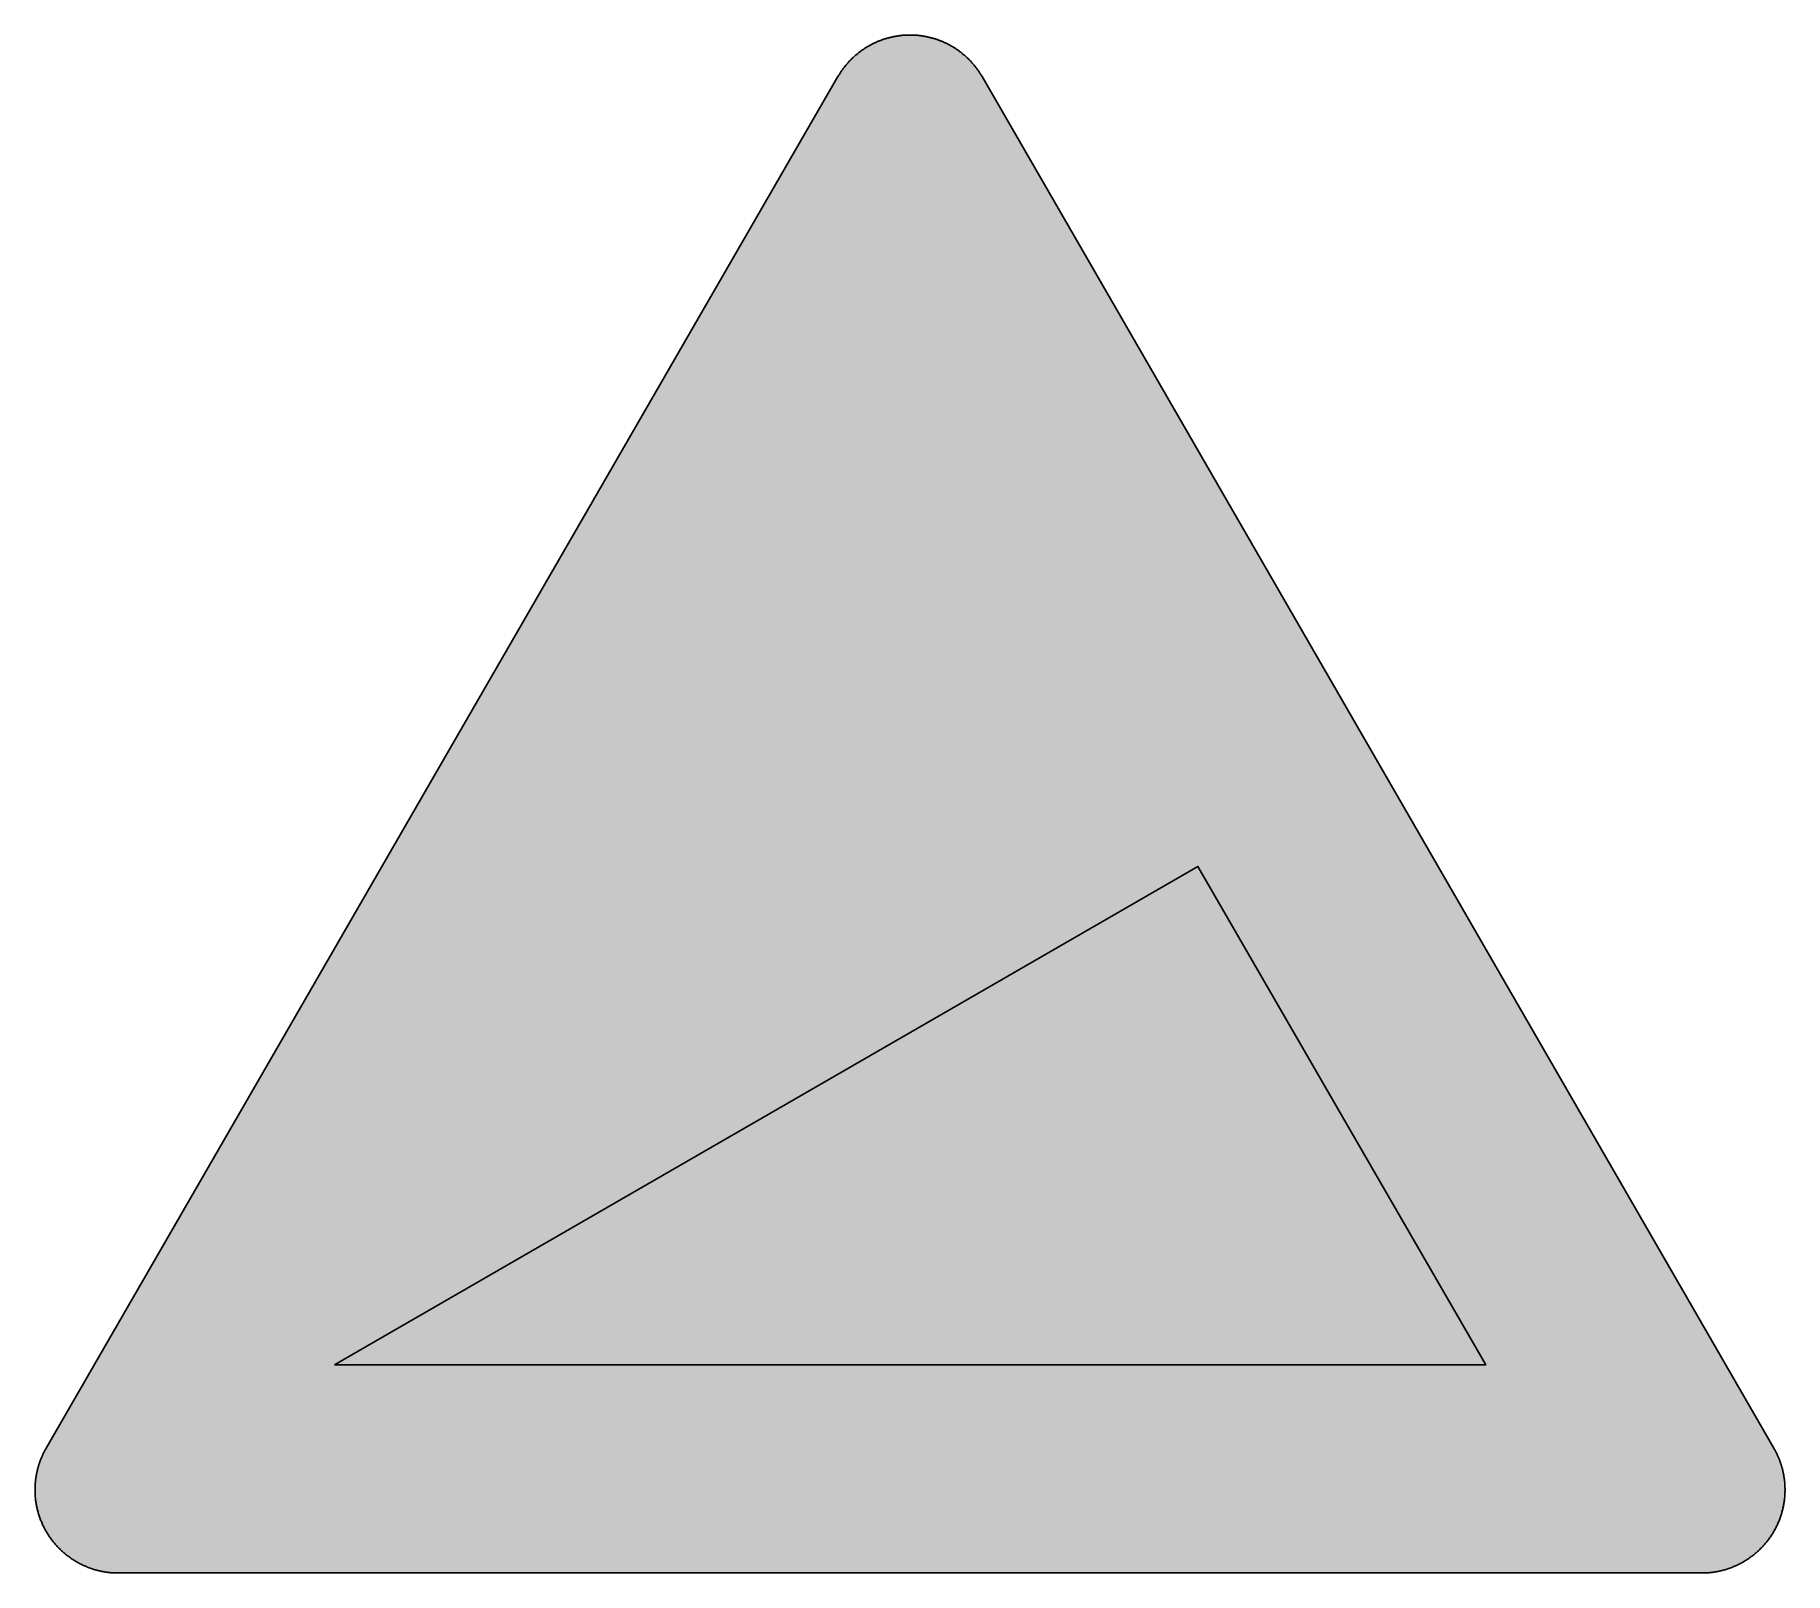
# Model space of a CAD drawing. Header units: millimetres. Extents: x 0 to 297, y 0 to 261.
import ezdxf

# ---------------------------------------------------------------- set-up
doc = ezdxf.new("R2010")
doc.units = ezdxf.units.MM

msp = doc.modelspace()

# ---------------------------------------------------------------- hatches: boundary and pattern name
for color, points in [(254, [(14.1633, 0.0526), (13.9878, 0.0533), (13.8125, 0.0559), (13.6373, 0.061), (13.462, 0.0686), (13.2893, 0.0787), (13.114, 0.0914), (12.9413, 0.1041), (12.7686, 0.1194), (12.5959, 0.1397), (12.4231, 0.16), (12.2504, 0.1803), (12.0777, 0.2057), (11.9075, 0.2337), (11.7373, 0.2616), (11.5672, 0.2921), (11.397, 0.3251), (11.2268, 0.3607), (11.0592, 0.3962), (10.8915, 0.4369), (10.7239, 0.4775), (10.5562, 0.5207), (10.3886, 0.5664), (10.2235, 0.6121), (10.0584, 0.6604), (9.8933, 0.7137), (9.7307, 0.7645), (9.5682, 0.8204), (9.4056, 0.8788), (9.2431, 0.9373), (9.083, 0.9982), (8.923, 1.0617), (8.763, 1.1252), (8.6055, 1.1938), (8.4455, 1.2624), (8.2906, 1.331), (8.1331, 1.4046), (7.9781, 1.4783), (7.8232, 1.5545), (7.6708, 1.6332), (7.5184, 1.7145), (7.366, 1.7958), (7.2161, 1.8796), (7.0663, 1.966), (6.919, 2.0549), (6.7716, 2.1438), (6.6243, 2.2352), (6.4795, 2.3266), (6.3348, 2.4232), (6.19, 2.5197), (6.0477, 2.6187), (5.908, 2.7178), (5.7683, 2.8219), (5.6286, 2.9261), (5.4915, 3.0302), (5.3543, 3.1394), (5.2197, 3.2487), (5.0851, 3.3579), (4.953, 3.4722), (4.8209, 3.5865), (4.6914, 3.7033), (4.5644, 3.8202), (4.4348, 3.9395), (4.3104, 4.0615), (4.1859, 4.1859), (4.0615, 4.3104), (3.9395, 4.4374), (3.8202, 4.5644), (3.7033, 4.6914), (3.5865, 4.8235), (3.4722, 4.953), (3.3579, 5.0876), (3.2487, 5.2197), (3.1369, 5.3543), (3.0302, 5.4915), (2.9235, 5.6286), (2.8194, 5.7683), (2.7178, 5.908), (2.6187, 6.0503), (2.5197, 6.19), (2.4232, 6.3348), (2.3266, 6.4795), (2.2352, 6.6243), (2.1438, 6.7716), (2.0523, 6.919), (1.966, 7.0663), (1.8796, 7.2161), (1.7958, 7.366), (1.7145, 7.5184), (1.6332, 7.6708), (1.5545, 7.8232), (1.4783, 7.9781), (1.4046, 8.1331), (1.331, 8.2906), (1.2598, 8.4455), (1.1913, 8.6055), (1.1252, 8.763), (1.0592, 8.923), (0.9982, 9.083), (0.9373, 9.2431), (0.8763, 9.4056), (0.8204, 9.5682), (0.7645, 9.7307), (0.7112, 9.8933), (0.6604, 10.0584), (0.6121, 10.2235), (0.5639, 10.3911), (0.5207, 10.5562), (0.4775, 10.7239), (0.4343, 10.8915), (0.3962, 11.0592), (0.3607, 11.2268), (0.3251, 11.397), (0.2921, 11.5672), (0.2616, 11.7373), (0.2311, 11.9075), (0.2057, 12.0802), (0.1803, 12.2504), (0.1575, 12.4231), (0.1372, 12.5959), (0.1194, 12.7686), (0.1041, 12.9413), (0.0889, 13.114), (0.0787, 13.2893), (0.0686, 13.462), (0.061, 13.6373), (0.0559, 13.8125), (0.0508, 13.9878), (0.0508, 14.163), (0.0508, 14.2773), (0.0533, 14.3942), (0.0559, 14.511), (0.0584, 14.6253), (0.0635, 14.7422), (0.0686, 14.859), (0.0737, 14.9733), (0.0813, 15.0901), (0.0889, 15.2044), (0.0991, 15.3187), (0.1092, 15.4356), (0.1194, 15.5499), (0.1321, 15.6642), (0.1448, 15.7785), (0.1575, 15.8953), (0.1727, 16.0096), (0.188, 16.1239), (0.2032, 16.2382), (0.221, 16.35), (0.2413, 16.4643), (0.2591, 16.5786), (0.2794, 16.6929), (0.2997, 16.8046), (0.3226, 16.9189), (0.3454, 17.0307), (0.3708, 17.145), (0.3937, 17.2568), (0.4191, 17.3685), (0.447, 17.4803), (0.475, 17.592), (0.5029, 17.7038), (0.5334, 17.8156), (0.5613, 17.9273), (0.5944, 18.0365), (0.6248, 18.1483), (0.6579, 18.2575), (0.6934, 18.3693), (0.7264, 18.4785), (0.762, 18.5877), (0.8001, 18.6969), (0.8382, 18.8062), (0.8763, 18.9128), (0.9144, 19.0221), (0.955, 19.1313), (0.9957, 19.238), (1.0389, 19.3446), (1.0795, 19.4539), (1.1252, 19.5605), (1.1684, 19.6647), (1.2141, 19.7714), (1.2598, 19.878), (1.3081, 19.9822), (1.3564, 20.0889), (1.4046, 20.193), (1.4554, 20.2971), (1.5062, 20.4013), (1.557, 20.5054), (1.6104, 20.607), (1.6637, 20.7112), (1.717, 20.8128), (1.7729, 20.9144), (1.8263, 21.016), (1.8847, 21.1176), (1.9406, 21.2192), (136.2523, 253.8501), (136.3091, 253.9492), (136.3675, 254.0483), (136.4285, 254.1473), (136.4894, 254.2464), (136.5504, 254.3454), (136.6139, 254.442), (136.6774, 254.5385), (136.7409, 254.635), (136.8044, 254.7315), (136.8704, 254.8255), (136.9365, 254.922), (137.0025, 255.016), (137.0711, 255.11), (137.1397, 255.2014), (137.2083, 255.2954), (137.2794, 255.3868), (137.3505, 255.4783), (137.4216, 255.5672), (137.4927, 255.6586), (137.5664, 255.7475), (137.6401, 255.8364), (137.7137, 255.9253), (137.7874, 256.0117), (137.8636, 256.098), (137.9398, 256.1844), (138.016, 256.2708), (138.0947, 256.3546), (138.1735, 256.4409), (138.2522, 256.5222), (138.3309, 256.606), (138.4122, 256.6899), (138.4935, 256.7711), (138.5748, 256.8524), (138.6586, 256.9312), (138.7399, 257.0124), (138.8237, 257.0912), (138.9075, 257.1699), (138.9939, 257.2461), (139.0802, 257.3249), (139.1641, 257.4011), (139.253, 257.4747), (139.3393, 257.5509), (139.4282, 257.6246), (139.5171, 257.6982), (139.606, 257.7719), (139.6949, 257.843), (139.7864, 257.9141), (139.8778, 257.9853), (139.9692, 258.0564), (140.0607, 258.125), (140.1547, 258.1935), (140.2486, 258.2596), (140.3426, 258.3282), (140.4366, 258.3942), (140.5331, 258.4602), (140.6296, 258.5237), (140.7262, 258.5872), (140.8227, 258.6507), (140.9192, 258.7142), (141.0183, 258.7752), (141.1173, 258.8362), (141.2164, 258.8946), (141.3154, 258.9555), (141.4145, 259.014), (141.5161, 259.0698), (141.6177, 259.1283), (141.7193, 259.1841), (141.8209, 259.2375), (141.9225, 259.2934), (142.0266, 259.3467), (142.1308, 259.3975), (142.2324, 259.4508), (142.3365, 259.5016), (142.4407, 259.5499), (142.5473, 259.6007), (142.6515, 259.6464), (142.7556, 259.6947), (142.8623, 259.7404), (142.969, 259.7861), (143.0757, 259.8318), (143.1823, 259.875), (143.289, 259.9182), (143.3957, 259.9588), (143.5049, 259.9995), (143.6116, 260.0401), (143.7208, 260.0808), (143.83, 260.1189), (143.9393, 260.1544), (144.0485, 260.1925), (144.1577, 260.2281), (144.2669, 260.2636), (144.3761, 260.2967), (144.4879, 260.3297), (144.5971, 260.3627), (144.7089, 260.3932), (144.8206, 260.4237), (144.9299, 260.4516), (145.0416, 260.4821), (145.1534, 260.5075), (145.2651, 260.5354), (145.3794, 260.5608), (145.4912, 260.5862), (145.603, 260.6091), (145.7173, 260.6319), (145.829, 260.6548), (145.9433, 260.6751), (146.0551, 260.6954), (146.1694, 260.7158), (146.2837, 260.7335), (146.398, 260.7513), (146.5123, 260.7666), (146.6266, 260.7818), (146.7409, 260.797), (146.8552, 260.8123), (146.9695, 260.825), (147.0838, 260.8351), (147.2006, 260.8478), (147.3149, 260.858), (147.4292, 260.8656), (147.5461, 260.8732), (147.6604, 260.8809), (147.7772, 260.8859), (147.8915, 260.8936), (148.0083, 260.8961), (148.1226, 260.9012), (148.2395, 260.9037), (148.3563, 260.9037), (148.4706, 260.9037), (148.5875, 260.9037), (148.7043, 260.9037), (148.8186, 260.9012), (148.9354, 260.8961), (149.0523, 260.8936), (149.1666, 260.8859), (149.2834, 260.8809), (149.3977, 260.8732), (149.512, 260.8656), (149.6289, 260.858), (149.7432, 260.8478), (149.8575, 260.8351), (149.9743, 260.825), (150.0886, 260.8123), (150.2029, 260.797), (150.3172, 260.7818), (150.4315, 260.7666), (150.5458, 260.7513), (150.6601, 260.7335), (150.7744, 260.7158), (150.8862, 260.6954), (151.0005, 260.6751), (151.1148, 260.6548), (151.2265, 260.6319), (151.3408, 260.6091), (151.4526, 260.5862), (151.5643, 260.5608), (151.6761, 260.5354), (151.7879, 260.5075), (151.8996, 260.4821), (152.0114, 260.4516), (152.1231, 260.4237), (152.2349, 260.3932), (152.3467, 260.3627), (152.4559, 260.3297), (152.5676, 260.2967), (152.6769, 260.2636), (152.7861, 260.2281), (152.8953, 260.1925), (153.0045, 260.1544), (153.1137, 260.1189), (153.223, 260.0808), (153.3296, 260.0401), (153.4389, 259.9995), (153.5455, 259.9588), (153.6548, 259.9182), (153.7614, 259.875), (153.8681, 259.8318), (153.9748, 259.7861), (154.0789, 259.7404), (154.1856, 259.6947), (154.2923, 259.6464), (154.3964, 259.6007), (154.5006, 259.5499), (154.6047, 259.5016), (154.7089, 259.4508), (154.813, 259.3975), (154.9171, 259.3467), (155.0187, 259.2934), (155.1203, 259.2375), (155.2245, 259.1841), (155.3261, 259.1283), (155.4251, 259.0698), (155.5267, 259.014), (155.6283, 258.9555), (155.7274, 258.8946), (155.8265, 258.8362), (155.9255, 258.7752), (156.022, 258.7142), (156.1211, 258.6507), (156.2176, 258.5872), (156.3141, 258.5237), (156.4107, 258.4602), (156.5046, 258.3942), (156.6012, 258.3282), (156.6951, 258.2596), (156.7866, 258.1935), (156.8806, 258.125), (156.972, 258.0564), (157.066, 257.9853), (157.1574, 257.9141), (157.2463, 257.843), (157.3378, 257.7719), (157.4267, 257.6982), (157.5156, 257.6246), (157.6019, 257.5509), (157.6908, 257.4747), (157.7772, 257.4011), (157.8635, 257.3249), (157.9499, 257.2461), (158.0337, 257.1699), (158.1201, 257.0912), (158.2039, 257.0124), (158.2852, 256.9312), (158.369, 256.8524), (158.4503, 256.7711), (158.5316, 256.6899), (158.6103, 256.606), (158.6916, 256.5222), (158.7703, 256.4409), (158.8491, 256.3546), (158.9253, 256.2708), (159.004, 256.1844), (159.0802, 256.098), (159.1539, 256.0117), (159.2301, 255.9253), (159.3037, 255.8364), (159.3774, 255.7475), (159.451, 255.6586), (159.5222, 255.5672), (159.5933, 255.4783), (159.6644, 255.3868), (159.7355, 255.2954), (159.8041, 255.2014), (159.8727, 255.11), (159.9387, 255.016), (160.0073, 254.922), (160.0733, 254.8255), (160.1368, 254.7315), (160.2029, 254.635), (160.2664, 254.5385), (160.3299, 254.442), (160.3908, 254.3454), (160.4543, 254.2464), (160.5153, 254.1473), (160.5737, 254.0483), (160.6347, 253.9492), (160.6906, 253.8476), (295.0023, 21.2192), (295.0591, 21.1176), (295.115, 21.016), (295.1709, 20.9144), (295.2267, 20.8128), (295.2801, 20.7112), (295.3334, 20.607), (295.3868, 20.5054), (295.4376, 20.4013), (295.4884, 20.2971), (295.5392, 20.193), (295.5874, 20.0889), (295.6357, 19.9822), (295.6814, 19.878), (295.7297, 19.7714), (295.7754, 19.6647), (295.8186, 19.5605), (295.8617, 19.4539), (295.9049, 19.3446), (295.9481, 19.238), (295.9887, 19.1313), (296.0294, 19.0221), (296.0675, 18.9128), (296.1056, 18.8062), (296.1437, 18.6969), (296.1792, 18.5877), (296.2148, 18.4785), (296.2504, 18.3693), (296.2834, 18.2575), (296.3164, 18.1483), (296.3494, 18.0365), (296.3799, 17.9273), (296.4104, 17.8156), (296.4409, 17.7038), (296.4688, 17.592), (296.4967, 17.4803), (296.5221, 17.3685), (296.5475, 17.2568), (296.5729, 17.145), (296.5958, 17.0307), (296.6212, 16.9189), (296.6415, 16.8046), (296.6644, 16.6929), (296.6822, 16.5786), (296.7025, 16.4643), (296.7203, 16.35), (296.738, 16.2382), (296.7558, 16.1239), (296.7711, 16.0096), (296.7838, 15.8953), (296.799, 15.7785), (296.8117, 15.6642), (296.8244, 15.5499), (296.8346, 15.4356), (296.8447, 15.3187), (296.8523, 15.2044), (296.86, 15.0901), (296.8676, 14.9733), (296.8752, 14.859), (296.8803, 14.7422), (296.8828, 14.6253), (296.8879, 14.511), (296.8904, 14.3942), (296.8904, 14.2773), (296.8904, 14.163), (296.8904, 13.9878), (296.8879, 13.8125), (296.8828, 13.6373), (296.8752, 13.462), (296.865, 13.2893), (296.8523, 13.114), (296.8396, 12.9413), (296.8219, 12.7686), (296.8041, 12.5959), (296.7838, 12.4231), (296.7609, 12.2504), (296.738, 12.0802), (296.7101, 11.9075), (296.6822, 11.7373), (296.6517, 11.5672), (296.6187, 11.397), (296.5831, 11.2268), (296.545, 11.0592), (296.5069, 10.8915), (296.4663, 10.7239), (296.4231, 10.5562), (296.3774, 10.3911), (296.3316, 10.2235), (296.2808, 10.0584), (296.23, 9.8933), (296.1767, 9.7307), (296.1234, 9.5682), (296.0649, 9.4056), (296.0065, 9.2431), (295.9456, 9.083), (295.8821, 8.923), (295.8186, 8.763), (295.75, 8.6055), (295.6814, 8.4455), (295.6103, 8.2906), (295.5392, 8.1331), (295.463, 7.9781), (295.3868, 7.8232), (295.3106, 7.6708), (295.2293, 7.5184), (295.148, 7.366), (295.0642, 7.2161), (294.9778, 7.0663), (294.8889, 6.919), (294.8, 6.7716), (294.7086, 6.6243), (294.6146, 6.4795), (294.5206, 6.3348), (294.4241, 6.19), (294.325, 6.0503), (294.226, 5.908), (294.1218, 5.7683), (294.0177, 5.6286), (293.9136, 5.4915), (293.8043, 5.3543), (293.6951, 5.2197), (293.5859, 5.0876), (293.4716, 4.953), (293.3573, 4.8235), (293.2405, 4.6914), (293.1236, 4.5644), (293.0042, 4.4374), (292.8823, 4.3104), (292.7579, 4.1859), (292.6334, 4.0615), (292.5089, 3.9395), (292.3794, 3.8202), (292.2524, 3.7033), (292.1203, 3.5865), (291.9908, 3.4722), (291.8562, 3.3579), (291.7241, 3.2487), (291.5895, 3.1394), (291.4523, 3.0302), (291.3151, 2.9261), (291.1754, 2.8219), (291.0357, 2.7178), (290.8935, 2.6187), (290.7513, 2.5197), (290.609, 2.4232), (290.4642, 2.3266), (290.3195, 2.2352), (290.1721, 2.1438), (290.0248, 2.0549), (289.8775, 1.966), (289.7276, 1.8796), (289.5778, 1.7958), (289.4254, 1.7145), (289.273, 1.6332), (289.118, 1.5545), (288.9656, 1.4783), (288.8107, 1.4046), (288.6532, 1.331), (288.4957, 1.2624), (288.3383, 1.1938), (288.1808, 1.1252), (288.0208, 1.0617), (287.8607, 0.9982), (287.7007, 0.9373), (287.5382, 0.8788), (287.3756, 0.8204), (287.213, 0.7645), (287.0479, 0.7137), (286.8854, 0.6604), (286.7203, 0.6121), (286.5526, 0.5664), (286.3875, 0.5207), (286.2199, 0.4775), (286.0523, 0.4369), (285.8846, 0.3962), (285.7144, 0.3607), (285.5468, 0.3251), (285.3766, 0.2921), (285.2064, 0.2616), (285.0363, 0.2337), (284.8635, 0.2057), (284.6934, 0.1803), (284.5206, 0.16), (284.3479, 0.1397), (284.1752, 0.1194), (284.0025, 0.1041), (283.8272, 0.0914), (283.6545, 0.0787), (283.4792, 0.0686), (283.3065, 0.061), (283.1313, 0.0559), (282.956, 0.0533), (282.7807, 0.0508)]), (59, [(50.8261, 35.3304), (197.2966, 119.8965), (246.1204, 35.3304)])]:
    msp.add_hatch(color=color).paths.add_polyline_path(points)
h = msp.add_hatch(color=22)
h.paths.add_polyline_path([(14.1633, 5.3442), (13.9344, 5.3467), (13.7084, 5.3543), (13.4849, 5.3696), (13.2613, 5.3873), (13.0378, 5.4127), (12.8194, 5.4458), (12.6009, 5.4813), (12.385, 5.522), (12.1717, 5.5677), (11.9583, 5.621), (11.7475, 5.6769), (11.5392, 5.7404), (11.3335, 5.8064), (11.1303, 5.8776), (10.9296, 5.9538), (10.729, 6.035), (10.5334, 6.1214), (10.3378, 6.2128), (10.1473, 6.3068), (9.9593, 6.4084), (9.7714, 6.5126), (9.5885, 6.6192), (9.4082, 6.7335), (9.2304, 6.8504), (9.0576, 6.9698), (8.8849, 7.0942), (8.7173, 7.2238), (8.5522, 7.3584), (8.3896, 7.493), (8.2321, 7.6352), (8.0772, 7.7775), (7.9273, 7.9273), (7.7775, 8.0772), (7.6352, 8.2321), (7.493, 8.3922), (7.3558, 8.5522), (7.2238, 8.7173), (7.0942, 8.8849), (6.9698, 9.0576), (6.8504, 9.2329), (6.7335, 9.4082), (6.6192, 9.5885), (6.5126, 9.7739), (6.4084, 9.9593), (6.3068, 10.1473), (6.2128, 10.3403), (6.1214, 10.5334), (6.035, 10.729), (5.9538, 10.9296), (5.8776, 11.1303), (5.8064, 11.3335), (5.7404, 11.5392), (5.6769, 11.7475), (5.621, 11.9583), (5.5677, 12.1717), (5.522, 12.385), (5.4813, 12.6009), (5.4432, 12.8194), (5.4127, 13.0404), (5.3873, 13.2613), (5.3696, 13.4849), (5.3543, 13.7084), (5.3467, 13.9344), (5.3416, 14.163), (5.3442, 14.2342), (5.3442, 14.3078), (5.3442, 14.3789), (5.3467, 14.4526), (5.3492, 14.5237), (5.3543, 14.5974), (5.3569, 14.6685), (5.3619, 14.7422), (5.367, 14.8133), (5.3721, 14.8869), (5.3797, 14.9581), (5.3848, 15.0292), (5.3924, 15.1003), (5.4, 15.174), (5.4102, 15.2451), (5.4178, 15.3162), (5.428, 15.3873), (5.4381, 15.4584), (5.4483, 15.5296), (5.461, 15.6007), (5.4737, 15.6718), (5.4864, 15.7429), (5.4991, 15.814), (5.5118, 15.8852), (5.527, 15.9563), (5.5423, 16.0249), (5.5575, 16.096), (5.5728, 16.1671), (5.5905, 16.2357), (5.6083, 16.3068), (5.6261, 16.3754), (5.6439, 16.444), (5.6617, 16.5151), (5.682, 16.5837), (5.7023, 16.6522), (5.7226, 16.7208), (5.7429, 16.7919), (5.7658, 16.8605), (5.7887, 16.9266), (5.8115, 16.9951), (5.8344, 17.0637), (5.8572, 17.1323), (5.8826, 17.2009), (5.908, 17.2669), (5.9334, 17.3355), (5.9588, 17.4015), (5.9868, 17.4676), (6.0147, 17.5362), (6.0427, 17.6022), (6.0706, 17.6682), (6.0985, 17.7343), (6.129, 17.8003), (6.1595, 17.8664), (6.19, 17.9299), (6.2205, 17.9959), (6.2509, 18.0619), (6.284, 18.1254), (6.317, 18.1915), (6.35, 18.255), (6.383, 18.3185), (6.4186, 18.382), (6.4541, 18.4455), (6.4897, 18.509), (6.5253, 18.5725), (140.8356, 251.2042), (140.909, 251.3305), (140.9852, 251.4549), (141.064, 251.5794), (141.1453, 251.7013), (141.2265, 251.8232), (141.3129, 251.9426), (141.3967, 252.0594), (141.4856, 252.1763), (141.5745, 252.2906), (141.666, 252.4023), (141.7599, 252.5141), (141.8539, 252.6233), (141.9504, 252.73), (142.0495, 252.8367), (142.1486, 252.9408), (142.2502, 253.0424), (142.3518, 253.144), (142.4559, 253.2431), (142.5626, 253.3396), (142.6693, 253.4336), (142.7785, 253.5276), (142.8877, 253.619), (142.9995, 253.7104), (143.1112, 253.7968), (143.2255, 253.8832), (143.3424, 253.967), (143.4592, 254.0483), (143.576, 254.1295), (143.6954, 254.2083), (143.8173, 254.2845), (143.9393, 254.3581), (144.0612, 254.4318), (144.1856, 254.5004), (144.3126, 254.569), (144.4371, 254.635), (144.5666, 254.701), (144.6936, 254.762), (144.8232, 254.823), (144.9553, 254.8814), (145.0848, 254.9373), (145.2194, 254.9906), (145.3515, 255.0414), (145.4861, 255.0922), (145.6207, 255.1405), (145.7579, 255.1836), (145.8951, 255.2268), (146.0322, 255.2675), (146.1694, 255.3081), (146.3091, 255.3437), (146.4488, 255.3792), (146.591, 255.4097), (146.7307, 255.4402), (146.873, 255.4681), (147.0152, 255.491), (147.16, 255.5138), (147.3022, 255.5342), (147.447, 255.5519), (147.5918, 255.5697), (147.7391, 255.5824), (147.8839, 255.5926), (148.0312, 255.6027), (148.176, 255.6078), (148.3233, 255.6104), (148.4706, 255.6129), (148.6179, 255.6104), (148.7653, 255.6078), (148.9126, 255.6027), (149.0599, 255.5926), (149.2047, 255.5824), (149.3495, 255.5697), (149.4942, 255.5519), (149.639, 255.5342), (149.7838, 255.5138), (149.926, 255.491), (150.0683, 255.4681), (150.2105, 255.4402), (150.3528, 255.4097), (150.4925, 255.3792), (150.6347, 255.3437), (150.7719, 255.3081), (150.9116, 255.2675), (151.0487, 255.2268), (151.1859, 255.1836), (151.323, 255.1405), (151.4577, 255.0922), (151.5923, 255.0414), (151.7244, 254.9906), (151.8564, 254.9373), (151.9885, 254.8814), (152.1206, 254.823), (152.2501, 254.762), (152.3771, 254.701), (152.5041, 254.635), (152.6311, 254.569), (152.7581, 254.5004), (152.8801, 254.4318), (153.0045, 254.3581), (153.1264, 254.2845), (153.2458, 254.2083), (153.3652, 254.1295), (153.4846, 254.0483), (153.6014, 253.967), (153.7157, 253.8832), (153.83, 253.7968), (153.9443, 253.7104), (154.0561, 253.619), (154.1653, 253.5276), (154.2745, 253.4336), (154.3812, 253.3396), (154.4879, 253.2431), (154.592, 253.144), (154.6936, 253.0424), (154.7952, 252.9408), (154.8943, 252.8367), (154.9933, 252.73), (155.0899, 252.6233), (155.1838, 252.5141), (155.2778, 252.4023), (155.3693, 252.2906), (155.4582, 252.1763), (155.5471, 252.0594), (155.6334, 251.9426), (155.7172, 251.8232), (155.7985, 251.7013), (155.8798, 251.5794), (155.9585, 251.4549), (156.0347, 251.3305), (156.1109, 251.2035), (290.4201, 18.5734), (290.4541, 18.509), (290.4896, 18.4455), (290.5252, 18.382), (290.5608, 18.3185), (290.5938, 18.255), (290.6268, 18.1915), (290.6598, 18.1254), (290.6903, 18.0619), (290.7233, 17.9959), (290.7538, 17.9299), (290.7843, 17.8664), (290.8148, 17.8003), (290.8452, 17.7343), (290.8732, 17.6682), (290.9011, 17.6022), (290.9291, 17.5362), (290.957, 17.4676), (290.9824, 17.4015), (291.0103, 17.3355), (291.0357, 17.2669), (291.0611, 17.2009), (291.084, 17.1323), (291.1094, 17.0637), (291.1323, 16.9951), (291.1551, 16.9266), (291.178, 16.8605), (291.1983, 16.7919), (291.2212, 16.7208), (291.2415, 16.6522), (291.2618, 16.5837), (291.2796, 16.5151), (291.2999, 16.444), (291.3177, 16.3754), (291.3355, 16.3068), (291.3532, 16.2357), (291.3685, 16.1671), (291.3863, 16.096), (291.4015, 16.0249), (291.4167, 15.9563), (291.4294, 15.8852), (291.4447, 15.814), (291.4574, 15.7429), (291.4701, 15.6718), (291.4828, 15.6007), (291.4929, 15.5296), (291.5031, 15.4584), (291.5133, 15.3873), (291.5234, 15.3162), (291.5336, 15.2451), (291.5412, 15.174), (291.5488, 15.1003), (291.5564, 15.0292), (291.5641, 14.9581), (291.5691, 14.8869), (291.5768, 14.8133), (291.5818, 14.7422), (291.5844, 14.6685), (291.5895, 14.5974), (291.592, 14.5237), (291.5945, 14.4526), (291.5971, 14.3789), (291.5996, 14.3078), (291.5996, 14.2342), (291.5996, 14.163), (291.5971, 13.9344), (291.5895, 13.7084), (291.5742, 13.4849), (291.5539, 13.2613), (291.5285, 13.0404), (291.498, 12.8194), (291.4625, 12.6009), (291.4218, 12.385), (291.3736, 12.1717), (291.3228, 11.9583), (291.2643, 11.7475), (291.2034, 11.5392), (291.1373, 11.3335), (291.0637, 11.1303), (290.9875, 10.9296), (290.9062, 10.729), (290.8198, 10.5334), (290.7309, 10.3403), (290.6344, 10.1473), (290.5354, 9.9593), (290.4312, 9.7739), (290.322, 9.5885), (290.2102, 9.4082), (290.0934, 9.2329), (289.974, 9.0576), (289.847, 8.8849), (289.72, 8.7173), (289.5854, 8.5522), (289.4482, 8.3922), (289.3085, 8.2321), (289.1638, 8.0772), (289.0164, 7.9273), (288.8666, 7.7775), (288.7116, 7.6352), (288.5516, 7.493), (288.3916, 7.3584), (288.2265, 7.2238), (288.0563, 7.0942), (287.8861, 6.9698), (287.7109, 6.8504), (287.5331, 6.7335), (287.3527, 6.6192), (287.1699, 6.5126), (286.9844, 6.4084), (286.7965, 6.3068), (286.6034, 6.2128), (286.4104, 6.1214), (286.2148, 6.035), (286.0142, 5.9538), (285.8135, 5.8776), (285.6103, 5.8064), (285.4046, 5.7404), (285.1963, 5.6769), (284.9855, 5.621), (284.7721, 5.5677), (284.5587, 5.522), (284.3428, 5.4813), (284.1244, 5.4458), (283.9034, 5.4127), (283.6824, 5.3873), (283.4589, 5.3696), (283.2354, 5.3543), (283.0093, 5.3467), (282.7807, 5.3442)])
h.paths.add_polyline_path([(44.716, 31.8026), (148.4725, 211.5167), (252.2305, 31.8026)], flags=16)
h = msp.add_hatch(color=59)
h.paths.add_polyline_path([(158.1905, 149.2525), (153.6072, 146.6067), (151.1392, 102.4118), (155.7225, 105.0576)])
edge = h.paths.add_edge_path(flags=16)
edge.add_line((137.8271, 127.9042), (137.762, 128.0135))
edge.add_line((137.762, 128.0135), (137.701, 128.1227))
edge.add_line((137.701, 128.1227), (137.6401, 128.2319))
edge.add_line((137.6401, 128.2319), (137.5816, 128.3437))
edge.add_line((137.5816, 128.3437), (137.5232, 128.4529))
edge.add_line((137.5232, 128.4529), (137.4673, 128.5646))
edge.add_line((137.4673, 128.5646), (137.4115, 128.6764))
edge.add_line((137.4115, 128.6764), (137.3556, 128.7882))
edge.add_line((137.3556, 128.7882), (137.3048, 128.8974))
edge.add_line((137.3048, 128.8974), (137.254, 129.0091))
edge.add_line((137.254, 129.0091), (137.2032, 129.1209))
edge.add_line((137.2032, 129.1209), (137.1575, 129.2327))
edge.add_line((137.1575, 129.2327), (137.1117, 129.3444))
edge.add_line((137.1117, 129.3444), (137.066, 129.4562))
edge.add_line((137.066, 129.4562), (137.0254, 129.5654))
edge.add_line((137.0254, 129.5654), (136.9847, 129.6772))
edge.add_line((136.9847, 129.6772), (136.9466, 129.7889))
edge.add_line((136.9466, 129.7889), (136.9111, 129.9007))
edge.add_line((136.9111, 129.9007), (136.8781, 130.0099))
edge.add_line((136.8781, 130.0099), (136.845, 130.1217))
edge.add_line((136.845, 130.1217), (136.8171, 130.2309))
edge.add_line((136.8171, 130.2309), (136.7892, 130.3426))
edge.add_line((136.7892, 130.3426), (136.7663, 130.4519))
edge.add_line((136.7663, 130.4519), (136.7434, 130.5611))
edge.add_line((136.7434, 130.5611), (136.7257, 130.6728))
edge.add_line((136.7257, 130.6728), (136.7079, 130.7821))
edge.add_line((136.7079, 130.7821), (136.6952, 130.8887))
edge.add_line((136.6952, 130.8887), (136.6825, 130.998))
edge.add_line((136.6825, 130.998), (136.6749, 131.1072))
edge.add_line((136.6749, 131.1072), (136.6698, 131.2139))
edge.add_line((136.6698, 131.2139), (136.6672, 131.3205))
edge.add_line((136.6672, 131.3205), (136.6672, 131.4272))
edge.add_line((136.6672, 131.4272), (136.6723, 131.5339))
edge.add_line((136.6723, 131.5339), (136.6799, 131.6406))
edge.add_line((136.6799, 131.6406), (136.6901, 131.7447))
edge.add_line((136.6901, 131.7447), (136.7028, 131.8489))
edge.add_line((136.7028, 131.8489), (136.7206, 131.953))
edge.add_line((136.7206, 131.953), (136.7409, 132.0571))
edge.add_line((136.7409, 132.0571), (136.7638, 132.1613))
edge.add_line((136.7638, 132.1613), (136.7917, 132.2629))
edge.add_line((136.7917, 132.2629), (136.8222, 132.3645))
edge.add_line((136.8222, 132.3645), (136.8577, 132.4635))
edge.add_line((136.8577, 132.4635), (136.8958, 132.5651))
edge.add_line((136.8958, 132.5651), (136.9365, 132.6642))
edge.add_line((136.9365, 132.6642), (136.9822, 132.7633))
edge.add_line((136.9822, 132.7633), (137.033, 132.8598))
edge.add_line((137.033, 132.8598), (137.0889, 132.9563))
edge.add_line((137.0889, 132.9563), (137.1448, 133.0528))
edge.add_line((137.1448, 133.0528), (137.2083, 133.1468))
edge.add_line((137.2083, 133.1468), (137.2743, 133.2408))
edge.add_line((137.2743, 133.2408), (137.3454, 133.3348))
edge.add_line((137.3454, 133.3348), (137.4216, 133.4262))
edge.add_line((137.4216, 133.4262), (137.5004, 133.5176))
edge.add_line((137.5004, 133.5176), (137.5842, 133.6091))
edge.add_line((137.5842, 133.6091), (137.6731, 133.698))
edge.add_line((137.6731, 133.698), (137.7671, 133.7869))
edge.add_line((137.7671, 133.7869), (137.8661, 133.8732))
edge.add_line((137.8661, 133.8732), (137.9677, 133.9596))
edge.add_line((137.9677, 133.9596), (138.0769, 134.0434))
edge.add_line((138.0769, 134.0434), (138.1887, 134.1272))
edge.add_line((138.1887, 134.1272), (138.3055, 134.2111))
edge.add_line((138.3055, 134.2111), (138.4275, 134.2898))
edge.add_line((138.4275, 134.2898), (138.557, 134.3711))
edge.add_line((138.557, 134.3711), (138.6891, 134.4498))
edge.add_line((138.6891, 134.4498), (138.8237, 134.526))
edge.add_line((138.8237, 134.526), (138.9558, 134.5946))
edge.add_line((138.9558, 134.5946), (139.0879, 134.6606))
edge.add_line((139.0879, 134.6606), (139.2174, 134.7216))
edge.add_line((139.2174, 134.7216), (139.3469, 134.7775))
edge.add_line((139.3469, 134.7775), (139.4739, 134.8283))
edge.add_line((139.4739, 134.8283), (139.5984, 134.874))
edge.add_line((139.5984, 134.874), (139.7229, 134.9146))
edge.add_line((139.7229, 134.9146), (139.8448, 134.9502))
edge.add_line((139.8448, 134.9502), (139.9667, 134.9832))
edge.add_line((139.9667, 134.9832), (140.0861, 135.0112))
edge.add_line((140.0861, 135.0112), (140.2029, 135.034))
edge.add_line((140.2029, 135.034), (140.3198, 135.0518))
edge.add_line((140.3198, 135.0518), (140.4366, 135.067))
edge.add_line((140.4366, 135.067), (140.5509, 135.0772))
edge.add_line((140.5509, 135.0772), (140.6627, 135.0823))
edge.add_line((140.6627, 135.0823), (140.7744, 135.0848))
edge.add_line((140.7744, 135.0848), (140.8836, 135.0823))
edge.add_line((140.8836, 135.0823), (140.9929, 135.0772))
edge.add_line((140.9929, 135.0772), (141.1021, 135.067))
edge.add_line((141.1021, 135.067), (141.2062, 135.0543))
edge.add_line((141.2062, 135.0543), (141.3129, 135.0366))
edge.add_line((141.3129, 135.0366), (141.4145, 135.0162))
edge.add_line((141.4145, 135.0162), (141.5186, 134.9908))
edge.add_line((141.5186, 134.9908), (141.6202, 134.9629))
edge.add_line((141.6202, 134.9629), (141.7193, 134.9324))
edge.add_line((141.7193, 134.9324), (141.8184, 134.8969))
edge.add_line((141.8184, 134.8969), (141.9149, 134.8588))
edge.add_line((141.9149, 134.8588), (142.0114, 134.8181))
edge.add_line((142.0114, 134.8181), (142.1054, 134.7724))
edge.add_line((142.1054, 134.7724), (142.1994, 134.7267))
edge.add_line((142.1994, 134.7267), (142.2933, 134.6759))
edge.add_line((142.2933, 134.6759), (142.3848, 134.6225))
edge.add_line((142.3848, 134.6225), (142.4762, 134.5667))
edge.add_line((142.4762, 134.5667), (142.5651, 134.5057))
edge.add_line((142.5651, 134.5057), (142.654, 134.4447))
edge.add_line((142.654, 134.4447), (142.7404, 134.3812))
edge.add_line((142.7404, 134.3812), (142.8267, 134.3127))
edge.add_line((142.8267, 134.3127), (142.9131, 134.2441))
edge.add_line((142.9131, 134.2441), (142.9969, 134.173))
edge.add_line((142.9969, 134.173), (143.0807, 134.0968))
edge.add_line((143.0807, 134.0968), (143.162, 134.0206))
edge.add_line((143.162, 134.0206), (143.2433, 133.9418))
edge.add_line((143.2433, 133.9418), (143.3246, 133.8605))
edge.add_line((143.3246, 133.8605), (143.4033, 133.7793))
edge.add_line((143.4033, 133.7793), (143.4821, 133.6929))
edge.add_line((143.4821, 133.6929), (143.5583, 133.6065))
edge.add_line((143.5583, 133.6065), (143.6345, 133.5176))
edge.add_line((143.6345, 133.5176), (143.7107, 133.4262))
edge.add_line((143.7107, 133.4262), (143.7869, 133.3348))
edge.add_line((143.7869, 133.3348), (143.8605, 133.2408))
edge.add_line((143.8605, 133.2408), (143.9316, 133.1443))
edge.add_line((143.9316, 133.1443), (144.0053, 133.0477))
edge.add_line((144.0053, 133.0477), (144.0764, 132.9487))
edge.add_line((144.0764, 132.9487), (144.1475, 132.8471))
edge.add_line((144.1475, 132.8471), (144.2161, 132.748))
edge.add_line((144.2161, 132.748), (144.2847, 132.6439))
edge.add_line((144.2847, 132.6439), (144.3533, 132.5397))
edge.add_line((144.3533, 132.5397), (144.4193, 132.4356))
edge.add_line((144.4193, 132.4356), (144.4854, 132.3289))
edge.add_line((144.4854, 132.3289), (144.5514, 132.2222))
edge.add_line((144.5514, 132.2222), (144.6174, 132.1156))
edge.add_line((144.6174, 132.1156), (144.6809, 132.0063))
edge.add_line((144.6809, 132.0063), (144.7444, 131.8971))
edge.add_line((144.7444, 131.8971), (144.8079, 131.7879))
edge.add_line((144.8079, 131.7879), (144.8689, 131.6787))
edge.add_line((144.8689, 131.6787), (144.9299, 131.5669))
edge.add_line((144.9299, 131.5669), (144.9908, 131.4577))
edge.add_line((144.9908, 131.4577), (145.0492, 131.3459))
edge.add_line((145.0492, 131.3459), (145.1051, 131.2367))
edge.add_line((145.1051, 131.2367), (145.161, 131.125))
edge.add_line((145.161, 131.125), (145.2169, 131.0157))
edge.add_line((145.2169, 131.0157), (145.2677, 130.904))
edge.add_line((145.2677, 130.904), (145.321, 130.7922))
edge.add_line((145.321, 130.7922), (145.3693, 130.683))
edge.add_line((145.3693, 130.683), (145.4175, 130.5712))
edge.add_line((145.4175, 130.5712), (145.4658, 130.4595))
edge.add_line((145.4658, 130.4595), (145.509, 130.3477))
edge.add_line((145.509, 130.3477), (145.5522, 130.2385))
edge.add_line((145.5522, 130.2385), (145.5928, 130.1267))
edge.add_line((145.5928, 130.1267), (145.6309, 130.0175))
edge.add_line((145.6309, 130.0175), (145.669, 129.9058))
edge.add_line((145.669, 129.9058), (145.702, 129.7965))
edge.add_line((145.702, 129.7965), (145.735, 129.6848))
edge.add_line((145.735, 129.6848), (145.7655, 129.5756))
edge.add_line((145.7655, 129.5756), (145.7935, 129.4663))
edge.add_line((145.7935, 129.4663), (145.8189, 129.3571))
edge.add_line((145.8189, 129.3571), (145.8417, 129.2479))
edge.add_line((145.8417, 129.2479), (145.862, 129.1387))
edge.add_line((145.862, 129.1387), (145.8773, 129.0295))
edge.add_line((145.8773, 129.0295), (145.8925, 128.9202))
edge.add_line((145.8925, 128.9202), (145.9052, 128.8136))
edge.add_line((145.9052, 128.8136), (145.9154, 128.7043))
edge.add_line((145.9154, 128.7043), (145.9205, 128.5977))
edge.add_line((145.9205, 128.5977), (145.9255, 128.491))
edge.add_line((145.9255, 128.491), (145.9255, 128.3868))
edge.add_line((145.9255, 128.3868), (145.923, 128.2802))
edge.add_line((145.923, 128.2802), (145.9154, 128.176))
edge.add_line((145.9154, 128.176), (145.9078, 128.0693))
edge.add_line((145.9078, 128.0693), (145.8951, 127.9652))
edge.add_line((145.8951, 127.9652), (145.8798, 127.8636))
edge.add_line((145.8798, 127.8636), (145.8595, 127.7595))
edge.add_line((145.8595, 127.7595), (145.8366, 127.6579))
edge.add_line((145.8366, 127.6579), (145.8112, 127.5563))
edge.add_line((145.8112, 127.5563), (145.7808, 127.4547))
edge.add_line((145.7808, 127.4547), (145.7477, 127.3556))
edge.add_line((145.7477, 127.3556), (145.7096, 127.2565))
edge.add_line((145.7096, 127.2565), (145.669, 127.1575))
edge.add_line((145.669, 127.1575), (145.6233, 127.0584))
edge.add_line((145.6233, 127.0584), (145.575, 126.9619))
edge.add_line((145.575, 126.9619), (145.5217, 126.8654))
edge.add_line((145.5217, 126.8654), (145.4633, 126.7689))
edge.add_line((145.4633, 126.7689), (145.4023, 126.6749))
edge.add_line((145.4023, 126.6749), (145.3363, 126.5809))
edge.add_line((145.3363, 126.5809), (145.2651, 126.4895))
edge.add_line((145.2651, 126.4895), (145.1915, 126.398))
edge.add_line((145.1915, 126.398), (145.1127, 126.3066))
edge.add_line((145.1127, 126.3066), (145.0289, 126.2151))
edge.add_line((145.0289, 126.2151), (144.94, 126.1262))
edge.add_line((144.94, 126.1262), (144.846, 126.0399))
edge.add_line((144.846, 126.0399), (144.7495, 125.9535))
edge.add_line((144.7495, 125.9535), (144.6479, 125.8672))
edge.add_line((144.6479, 125.8672), (144.5387, 125.7833))
edge.add_line((144.5387, 125.7833), (144.4269, 125.6995))
edge.add_line((144.4269, 125.6995), (144.3101, 125.6157))
edge.add_line((144.3101, 125.6157), (144.1882, 125.5344))
edge.add_line((144.1882, 125.5344), (144.0612, 125.4557))
edge.add_line((144.0612, 125.4557), (143.9291, 125.3769))
edge.add_line((143.9291, 125.3769), (143.7945, 125.3007))
edge.add_line((143.7945, 125.3007), (143.6599, 125.2322))
edge.add_line((143.6599, 125.2322), (143.5278, 125.1661))
edge.add_line((143.5278, 125.1661), (143.3982, 125.1052))
edge.add_line((143.3982, 125.1052), (143.2687, 125.0493))
edge.add_line((143.2687, 125.0493), (143.1417, 124.9985))
edge.add_line((143.1417, 124.9985), (143.0172, 124.9528))
edge.add_line((143.0172, 124.9528), (142.8928, 124.9121))
edge.add_line((142.8928, 124.9121), (142.7683, 124.874))
edge.add_line((142.7683, 124.874), (142.6464, 124.841))
edge.add_line((142.6464, 124.841), (142.527, 124.8131))
edge.add_line((142.527, 124.8131), (142.4076, 124.7902))
edge.add_line((142.4076, 124.7902), (142.2908, 124.7724))
edge.add_line((142.2908, 124.7724), (142.174, 124.7572))
edge.add_line((142.174, 124.7572), (142.0597, 124.747))
edge.add_line((142.0597, 124.747), (141.9454, 124.7394))
edge.add_line((141.9454, 124.7394), (141.8336, 124.7369))
edge.add_line((141.8336, 124.7369), (141.7244, 124.7394))
edge.add_line((141.7244, 124.7394), (141.6126, 124.7445))
edge.add_line((141.6126, 124.7445), (141.5059, 124.7521))
edge.add_line((141.5059, 124.7521), (141.3993, 124.7673))
edge.add_line((141.3993, 124.7673), (141.2926, 124.7826))
edge.add_line((141.2926, 124.7826), (141.1884, 124.8029))
edge.add_line((141.1884, 124.8029), (141.0843, 124.8283))
edge.add_line((141.0843, 124.8283), (140.9827, 124.8537))
edge.add_line((140.9827, 124.8537), (140.8811, 124.8842))
edge.add_line((140.8811, 124.8842), (140.782, 124.9197))
edge.add_line((140.782, 124.9197), (140.683, 124.9578))
edge.add_line((140.683, 124.9578), (140.5865, 124.9985))
edge.add_line((140.5865, 124.9985), (140.4899, 125.0417))
edge.add_line((140.4899, 125.0417), (140.3934, 125.0874))
edge.add_line((140.3934, 125.0874), (140.2994, 125.1382))
edge.add_line((140.2994, 125.1382), (140.208, 125.1915))
edge.add_line((140.208, 125.1915), (140.1166, 125.2474))
edge.add_line((140.1166, 125.2474), (140.0251, 125.3058))
edge.add_line((140.0251, 125.3058), (139.9362, 125.3668))
edge.add_line((139.9362, 125.3668), (139.8473, 125.4303))
edge.add_line((139.8473, 125.4303), (139.761, 125.4963))
edge.add_line((139.761, 125.4963), (139.6746, 125.5649))
edge.add_line((139.6746, 125.5649), (139.5882, 125.636))
edge.add_line((139.5882, 125.636), (139.5044, 125.7097))
edge.add_line((139.5044, 125.7097), (139.4206, 125.7859))
edge.add_line((139.4206, 125.7859), (139.3393, 125.8646))
edge.add_line((139.3393, 125.8646), (139.258, 125.9459))
edge.add_line((139.258, 125.9459), (139.1768, 126.0272))
edge.add_line((139.1768, 126.0272), (139.098, 126.1135))
edge.add_line((139.098, 126.1135), (139.0193, 126.1999))
edge.add_line((139.0193, 126.1999), (138.9431, 126.2888))
edge.add_line((138.9431, 126.2888), (138.8669, 126.3777))
edge.add_line((138.8669, 126.3777), (138.7907, 126.4691))
edge.add_line((138.7907, 126.4691), (138.717, 126.5631))
edge.add_line((138.717, 126.5631), (138.6434, 126.6596))
edge.add_line((138.6434, 126.6596), (138.5697, 126.7562))
edge.add_line((138.5697, 126.7562), (138.4986, 126.8552))
edge.add_line((138.4986, 126.8552), (138.4275, 126.9543))
edge.add_line((138.4275, 126.9543), (138.3563, 127.0559))
edge.add_line((138.3563, 127.0559), (138.2878, 127.1575))
edge.add_line((138.2878, 127.1575), (138.2192, 127.2616))
edge.add_line((138.2192, 127.2616), (138.1506, 127.3658))
edge.add_line((138.1506, 127.3658), (138.0846, 127.4699))
edge.add_line((138.0846, 127.4699), (138.0185, 127.5766))
edge.add_line((138.0185, 127.5766), (137.955, 127.6858))
edge.add_line((137.955, 127.6858), (137.889, 127.7925))
edge.add_line((137.889, 127.7925), (137.8255, 127.9017))
edge = h.paths.add_edge_path(flags=16)
edge.add_line((148.8253, 134.2542), (148.6916, 134.4752))
edge.add_line((148.6916, 134.4752), (148.5595, 134.6937))
edge.add_line((148.5595, 134.6937), (148.4224, 134.907))
edge.add_line((148.4224, 134.907), (148.2852, 135.1128))
edge.add_line((148.2852, 135.1128), (148.1455, 135.316))
edge.add_line((148.1455, 135.316), (148.0033, 135.5115))
edge.add_line((148.0033, 135.5115), (147.8585, 135.7046))
edge.add_line((147.8585, 135.7046), (147.7112, 135.89))
edge.add_line((147.7112, 135.89), (147.5613, 136.0703))
edge.add_line((147.5613, 136.0703), (147.4114, 136.2481))
edge.add_line((147.4114, 136.2481), (147.259, 136.4183))
edge.add_line((147.259, 136.4183), (147.1041, 136.5834))
edge.add_line((147.1041, 136.5834), (146.9466, 136.7434))
edge.add_line((146.9466, 136.7434), (146.7866, 136.8984))
edge.add_line((146.7866, 136.8984), (146.6266, 137.0457))
edge.add_line((146.6266, 137.0457), (146.464, 137.1905))
edge.add_line((146.464, 137.1905), (146.2989, 137.3302))
edge.add_line((146.2989, 137.3302), (146.1338, 137.4623))
edge.add_line((146.1338, 137.4623), (145.9636, 137.5893))
edge.add_line((145.9636, 137.5893), (145.7935, 137.7137))
edge.add_line((145.7935, 137.7137), (145.6233, 137.8306))
edge.add_line((145.6233, 137.8306), (145.448, 137.9398))
edge.add_line((145.448, 137.9398), (145.2728, 138.0465))
edge.add_line((145.2728, 138.0465), (145.095, 138.1481))
edge.add_line((145.095, 138.1481), (144.9172, 138.242))
edge.add_line((144.9172, 138.242), (144.7368, 138.3335))
edge.add_line((144.7368, 138.3335), (144.5539, 138.4173))
edge.add_line((144.5539, 138.4173), (144.3711, 138.496))
edge.add_line((144.3711, 138.496), (144.1856, 138.5697))
edge.add_line((144.1856, 138.5697), (143.9977, 138.6357))
edge.add_line((143.9977, 138.6357), (143.8097, 138.6992))
edge.add_line((143.8097, 138.6992), (143.6192, 138.7551))
edge.add_line((143.6192, 138.7551), (143.4287, 138.8059))
edge.add_line((143.4287, 138.8059), (143.2357, 138.8516))
edge.add_line((143.2357, 138.8516), (143.0401, 138.8923))
edge.add_line((143.0401, 138.8923), (142.8445, 138.9253))
edge.add_line((142.8445, 138.9253), (142.6464, 138.9532))
edge.add_line((142.6464, 138.9532), (142.4483, 138.9786))
edge.add_line((142.4483, 138.9786), (142.2502, 138.9939))
edge.add_line((142.2502, 138.9939), (142.047, 139.0066))
edge.add_line((142.047, 139.0066), (141.8463, 139.0117))
edge.add_line((141.8463, 139.0117), (141.6406, 139.0142))
edge.add_line((141.6406, 139.0142), (141.4374, 139.0091))
edge.add_line((141.4374, 139.0091), (141.2291, 138.9964))
edge.add_line((141.2291, 138.9964), (141.0233, 138.9812))
edge.add_line((141.0233, 138.9812), (140.8151, 138.9583))
edge.add_line((140.8151, 138.9583), (140.6042, 138.9304))
edge.add_line((140.6042, 138.9304), (140.3934, 138.8974))
edge.add_line((140.3934, 138.8974), (140.1826, 138.8567))
edge.add_line((140.1826, 138.8567), (139.9692, 138.811))
edge.add_line((139.9692, 138.811), (139.7559, 138.7602))
edge.add_line((139.7559, 138.7602), (139.54, 138.7043))
edge.add_line((139.54, 138.7043), (139.3241, 138.6408))
edge.add_line((139.3241, 138.6408), (139.1082, 138.5722))
edge.add_line((139.1082, 138.5722), (138.8897, 138.4986))
edge.add_line((138.8897, 138.4986), (138.6713, 138.4173))
edge.add_line((138.6713, 138.4173), (138.4503, 138.3309))
edge.add_line((138.4503, 138.3309), (138.2293, 138.2395))
edge.add_line((138.2293, 138.2395), (138.0084, 138.143))
edge.add_line((138.0084, 138.143), (137.7874, 138.0388))
edge.add_line((137.7874, 138.0388), (137.5639, 137.9296))
edge.add_line((137.5639, 137.9296), (137.3403, 137.8153))
edge.add_line((137.3403, 137.8153), (137.1143, 137.6934))
edge.add_line((137.1143, 137.6934), (136.8908, 137.5664))
edge.add_line((136.8908, 137.5664), (136.6672, 137.4343))
edge.add_line((136.6672, 137.4343), (136.4488, 137.2997))
edge.add_line((136.4488, 137.2997), (136.238, 137.1651))
edge.add_line((136.238, 137.1651), (136.0322, 137.0254))
edge.add_line((136.0322, 137.0254), (135.829, 136.8857))
edge.add_line((135.829, 136.8857), (135.6335, 136.7409))
edge.add_line((135.6335, 136.7409), (135.4455, 136.5961))
edge.add_line((135.4455, 136.5961), (135.2601, 136.4488))
edge.add_line((135.2601, 136.4488), (135.0797, 136.2989))
edge.add_line((135.0797, 136.2989), (134.907, 136.1465))
edge.add_line((134.907, 136.1465), (134.7368, 135.9941))
edge.add_line((134.7368, 135.9941), (134.5743, 135.8367))
edge.add_line((134.5743, 135.8367), (134.4168, 135.6792))
edge.add_line((134.4168, 135.6792), (134.2669, 135.5192))
edge.add_line((134.2669, 135.5192), (134.1196, 135.3566))
edge.add_line((134.1196, 135.3566), (133.9774, 135.1915))
edge.add_line((133.9774, 135.1915), (133.8428, 135.0264))
edge.add_line((133.8428, 135.0264), (133.7132, 134.8588))
edge.add_line((133.7132, 134.8588), (133.5888, 134.6886))
edge.add_line((133.5888, 134.6886), (133.4694, 134.5159))
edge.add_line((133.4694, 134.5159), (133.3551, 134.3431))
edge.add_line((133.3551, 134.3431), (133.2484, 134.1679))
edge.add_line((133.2484, 134.1679), (133.1443, 133.9901))
edge.add_line((133.1443, 133.9901), (133.0477, 133.8097))
edge.add_line((133.0477, 133.8097), (132.9563, 133.6294))
edge.add_line((132.9563, 133.6294), (132.8699, 133.4491))
edge.add_line((132.8699, 133.4491), (132.7912, 133.2636))
edge.add_line((132.7912, 133.2636), (132.715, 133.0782))
edge.add_line((132.715, 133.0782), (132.6464, 132.8903))
edge.add_line((132.6464, 132.8903), (132.5829, 132.7023))
edge.add_line((132.5829, 132.7023), (132.5245, 132.5118))
edge.add_line((132.5245, 132.5118), (132.4712, 132.3188))
edge.add_line((132.4712, 132.3188), (132.4254, 132.1257))
edge.add_line((132.4254, 132.1257), (132.3848, 131.9301))
edge.add_line((132.3848, 131.9301), (132.3467, 131.7346))
edge.add_line((132.3467, 131.7346), (132.3162, 131.5364))
edge.add_line((132.3162, 131.5364), (132.2934, 131.3383))
edge.add_line((132.2934, 131.3383), (132.273, 131.1377))
edge.add_line((132.273, 131.1377), (132.2603, 130.9345))
edge.add_line((132.2603, 130.9345), (132.2527, 130.7313))
edge.add_line((132.2527, 130.7313), (132.2502, 130.5281))
edge.add_line((132.2502, 130.5281), (132.2527, 130.3223))
edge.add_line((132.2527, 130.3223), (132.2603, 130.1166))
edge.add_line((132.2603, 130.1166), (132.2756, 129.9083))
edge.add_line((132.2756, 129.9083), (132.2959, 129.7))
edge.add_line((132.2959, 129.7), (132.3213, 129.4892))
edge.add_line((132.3213, 129.4892), (132.3518, 129.2784))
edge.add_line((132.3518, 129.2784), (132.3899, 129.065))
edge.add_line((132.3899, 129.065), (132.4331, 128.8517))
edge.add_line((132.4331, 128.8517), (132.4788, 128.6383))
edge.add_line((132.4788, 128.6383), (132.5347, 128.4224))
edge.add_line((132.5347, 128.4224), (132.5931, 128.2065))
edge.add_line((132.5931, 128.2065), (132.6591, 127.9881))
edge.add_line((132.6591, 127.9881), (132.7277, 127.7696))
edge.add_line((132.7277, 127.7696), (132.8039, 127.5512))
edge.add_line((132.8039, 127.5512), (132.8877, 127.3327))
edge.add_line((132.8877, 127.3327), (132.9741, 127.1118))
edge.add_line((132.9741, 127.1118), (133.0681, 126.8908))
edge.add_line((133.0681, 126.8908), (133.1671, 126.6673))
edge.add_line((133.1671, 126.6673), (133.2713, 126.4463))
edge.add_line((133.2713, 126.4463), (133.383, 126.2228))
edge.add_line((133.383, 126.2228), (133.4973, 125.9967))
edge.add_line((133.4973, 125.9967), (133.6192, 125.7732))
edge.add_line((133.6192, 125.7732), (133.7462, 125.5471))
edge.add_line((133.7462, 125.5471), (133.8783, 125.3236))
edge.add_line((133.8783, 125.3236), (134.0129, 125.1077))
edge.add_line((134.0129, 125.1077), (134.1476, 124.8943))
edge.add_line((134.1476, 124.8943), (134.2873, 124.6861))
edge.add_line((134.2873, 124.6861), (134.427, 124.4854))
edge.add_line((134.427, 124.4854), (134.5692, 124.2898))
edge.add_line((134.5692, 124.2898), (134.714, 124.0968))
edge.add_line((134.714, 124.0968), (134.8613, 123.9114))
edge.add_line((134.8613, 123.9114), (135.0112, 123.731))
edge.add_line((135.0112, 123.731), (135.1636, 123.5558))
edge.add_line((135.1636, 123.5558), (135.316, 123.3856))
edge.add_line((135.316, 123.3856), (135.4709, 123.2205))
edge.add_line((135.4709, 123.2205), (135.6284, 123.0605))
edge.add_line((135.6284, 123.0605), (135.7884, 122.9055))
edge.add_line((135.7884, 122.9055), (135.951, 122.7557))
edge.add_line((135.951, 122.7557), (136.1135, 122.6134))
edge.add_line((136.1135, 122.6134), (136.2786, 122.4763))
edge.add_line((136.2786, 122.4763), (136.4463, 122.3416))
edge.add_line((136.4463, 122.3416), (136.6164, 122.2146))
edge.add_line((136.6164, 122.2146), (136.7866, 122.0927))
edge.add_line((136.7866, 122.0927), (136.9593, 121.9784))
edge.add_line((136.9593, 121.9784), (137.1346, 121.8667))
edge.add_line((137.1346, 121.8667), (137.3124, 121.76))
edge.add_line((137.3124, 121.76), (137.4902, 121.6609))
edge.add_line((137.4902, 121.6609), (137.6705, 121.5669))
edge.add_line((137.6705, 121.5669), (137.8509, 121.478))
edge.add_line((137.8509, 121.478), (138.0338, 121.3942))
edge.add_line((138.0338, 121.3942), (138.2192, 121.3155))
edge.add_line((138.2192, 121.3155), (138.4046, 121.2418))
edge.add_line((138.4046, 121.2418), (138.5951, 121.1758))
edge.add_line((138.5951, 121.1758), (138.7831, 121.1148))
edge.add_line((138.7831, 121.1148), (138.9736, 121.0589))
edge.add_line((138.9736, 121.0589), (139.1666, 121.0081))
edge.add_line((139.1666, 121.0081), (139.3622, 120.9624))
edge.add_line((139.3622, 120.9624), (139.5578, 120.9243))
edge.add_line((139.5578, 120.9243), (139.7533, 120.8888))
edge.add_line((139.7533, 120.8888), (139.9515, 120.8608))
edge.add_line((139.9515, 120.8608), (140.1521, 120.8405))
edge.add_line((140.1521, 120.8405), (140.3528, 120.8227))
edge.add_line((140.3528, 120.8227), (140.5534, 120.8126))
edge.add_line((140.5534, 120.8126), (140.7592, 120.8049))
edge.add_line((140.7592, 120.8049), (140.9624, 120.8049))
edge.add_line((140.9624, 120.8049), (141.1681, 120.8126))
edge.add_line((141.1681, 120.8126), (141.3764, 120.8227))
edge.add_line((141.3764, 120.8227), (141.5847, 120.8405))
edge.add_line((141.5847, 120.8405), (141.793, 120.8634))
edge.add_line((141.793, 120.8634), (142.0038, 120.8913))
edge.add_line((142.0038, 120.8913), (142.2171, 120.9269))
edge.add_line((142.2171, 120.9269), (142.428, 120.965))
edge.add_line((142.428, 120.965), (142.6439, 121.0107))
edge.add_line((142.6439, 121.0107), (142.8572, 121.064))
edge.add_line((142.8572, 121.064), (143.0731, 121.1199))
edge.add_line((143.0731, 121.1199), (143.289, 121.1834))
edge.add_line((143.289, 121.1834), (143.5075, 121.252))
edge.add_line((143.5075, 121.252), (143.7259, 121.3282))
edge.add_line((143.7259, 121.3282), (143.9443, 121.4069))
edge.add_line((143.9443, 121.4069), (144.1653, 121.4933))
edge.add_line((144.1653, 121.4933), (144.3863, 121.5847))
edge.add_line((144.3863, 121.5847), (144.6073, 121.6838))
edge.add_line((144.6073, 121.6838), (144.8308, 121.7879))
edge.add_line((144.8308, 121.7879), (145.0543, 121.8971))
edge.add_line((145.0543, 121.8971), (145.2778, 122.0114))
edge.add_line((145.2778, 122.0114), (145.5014, 122.1334))
edge.add_line((145.5014, 122.1334), (145.7274, 122.2604))
edge.add_line((145.7274, 122.2604), (145.9509, 122.3924))
edge.add_line((145.9509, 122.3924), (146.1668, 122.5271))
edge.add_line((146.1668, 122.5271), (146.3802, 122.6617))
edge.add_line((146.3802, 122.6617), (146.5859, 122.8014))
edge.add_line((146.5859, 122.8014), (146.7866, 122.9411))
edge.add_line((146.7866, 122.9411), (146.9822, 123.0833))
edge.add_line((146.9822, 123.0833), (147.1727, 123.2281))
edge.add_line((147.1727, 123.2281), (147.3556, 123.3754))
edge.add_line((147.3556, 123.3754), (147.5359, 123.5253))
edge.add_line((147.5359, 123.5253), (147.7086, 123.6777))
edge.add_line((147.7086, 123.6777), (147.8763, 123.8301))
edge.add_line((147.8763, 123.8301), (148.0388, 123.9876))
edge.add_line((148.0388, 123.9876), (148.1938, 124.145))
edge.add_line((148.1938, 124.145), (148.3462, 124.3051))
edge.add_line((148.3462, 124.3051), (148.4909, 124.4651))
edge.add_line((148.4909, 124.4651), (148.6306, 124.6302))
edge.add_line((148.6306, 124.6302), (148.7653, 124.7953))
edge.add_line((148.7653, 124.7953), (148.8948, 124.9629))
edge.add_line((148.8948, 124.9629), (149.0193, 125.1331))
edge.add_line((149.0193, 125.1331), (149.1361, 125.3033))
edge.add_line((149.1361, 125.3033), (149.2504, 125.476))
edge.add_line((149.2504, 125.476), (149.3571, 125.6513))
edge.add_line((149.3571, 125.6513), (149.4587, 125.8291))
edge.add_line((149.4587, 125.8291), (149.5552, 126.0069))
edge.add_line((149.5552, 126.0069), (149.6441, 126.1872))
edge.add_line((149.6441, 126.1872), (149.7305, 126.3701))
edge.add_line((149.7305, 126.3701), (149.8092, 126.553))
edge.add_line((149.8092, 126.553), (149.8829, 126.7384))
edge.add_line((149.8829, 126.7384), (149.9514, 126.9238))
edge.add_line((149.9514, 126.9238), (150.0124, 127.1118))
edge.add_line((150.0124, 127.1118), (150.0708, 127.3023))
edge.add_line((150.0708, 127.3023), (150.1216, 127.4928))
edge.add_line((150.1216, 127.4928), (150.1673, 127.6858))
edge.add_line((150.1673, 127.6858), (150.208, 127.8814))
edge.add_line((150.208, 127.8814), (150.2435, 128.077))
edge.add_line((150.2435, 128.077), (150.2715, 128.2751))
edge.add_line((150.2715, 128.2751), (150.2969, 128.4732))
edge.add_line((150.2969, 128.4732), (150.3147, 128.6713))
edge.add_line((150.3147, 128.6713), (150.3274, 128.8745))
edge.add_line((150.3274, 128.8745), (150.3324, 129.0752))
edge.add_line((150.3324, 129.0752), (150.335, 129.2809))
edge.add_line((150.335, 129.2809), (150.3299, 129.4841))
edge.add_line((150.3299, 129.4841), (150.3223, 129.6899))
edge.add_line((150.3223, 129.6899), (150.307, 129.8981))
edge.add_line((150.307, 129.8981), (150.2842, 130.1064))
edge.add_line((150.2842, 130.1064), (150.2588, 130.3172))
edge.add_line((150.2588, 130.3172), (150.2258, 130.5281))
edge.add_line((150.2258, 130.5281), (150.1877, 130.7389))
edge.add_line((150.1877, 130.7389), (150.1445, 130.9522))
edge.add_line((150.1445, 130.9522), (150.0962, 131.1656))
edge.add_line((150.0962, 131.1656), (150.0429, 131.3815))
edge.add_line((150.0429, 131.3815), (149.9819, 131.5974))
edge.add_line((149.9819, 131.5974), (149.9159, 131.8133))
edge.add_line((149.9159, 131.8133), (149.8448, 132.0317))
edge.add_line((149.8448, 132.0317), (149.7686, 132.2502))
edge.add_line((149.7686, 132.2502), (149.6847, 132.4712))
edge.add_line((149.6847, 132.4712), (149.5984, 132.6896))
edge.add_line((149.5984, 132.6896), (149.5044, 132.9106))
edge.add_line((149.5044, 132.9106), (149.4053, 133.1341))
edge.add_line((149.4053, 133.1341), (149.3012, 133.3551))
edge.add_line((149.3012, 133.3551), (149.1894, 133.5786))
edge.add_line((149.1894, 133.5786), (149.0726, 133.8021))
edge.add_line((149.0726, 133.8021), (148.9507, 134.0282))
edge.add_line((148.9507, 134.0282), (148.8237, 134.2517))
edge = h.paths.add_edge_path(flags=16)
edge.add_line((164.5832, 119.7656), (164.5183, 119.8728))
edge.add_line((164.5183, 119.8728), (164.4574, 119.9845))
edge.add_line((164.4574, 119.9845), (164.3964, 120.0937))
edge.add_line((164.3964, 120.0937), (164.338, 120.2055))
edge.add_line((164.338, 120.2055), (164.2796, 120.3147))
edge.add_line((164.2796, 120.3147), (164.2237, 120.4265))
edge.add_line((164.2237, 120.4265), (164.1678, 120.5382))
edge.add_line((164.1678, 120.5382), (164.1145, 120.6475))
edge.add_line((164.1145, 120.6475), (164.0611, 120.7592))
edge.add_line((164.0611, 120.7592), (164.0103, 120.871))
edge.add_line((164.0103, 120.871), (163.9595, 120.9827))
edge.add_line((163.9595, 120.9827), (163.9138, 121.0945))
edge.add_line((163.9138, 121.0945), (163.8681, 121.2063))
edge.add_line((163.8681, 121.2063), (163.8249, 121.3155))
edge.add_line((163.8249, 121.3155), (163.7817, 121.4272))
edge.add_line((163.7817, 121.4272), (163.7411, 121.539))
edge.add_line((163.7411, 121.539), (163.703, 121.6508))
edge.add_line((163.703, 121.6508), (163.6674, 121.76))
edge.add_line((163.6674, 121.76), (163.6344, 121.8717))
edge.add_line((163.6344, 121.8717), (163.6039, 121.9835))
edge.add_line((163.6039, 121.9835), (163.5735, 122.0927))
edge.add_line((163.5735, 122.0927), (163.5481, 122.2045))
edge.add_line((163.5481, 122.2045), (163.5227, 122.3137))
edge.add_line((163.5227, 122.3137), (163.5023, 122.4229))
edge.add_line((163.5023, 122.4229), (163.482, 122.5321))
edge.add_line((163.482, 122.5321), (163.4642, 122.6414))
edge.add_line((163.4642, 122.6414), (163.4515, 122.7506))
edge.add_line((163.4515, 122.7506), (163.4414, 122.8598))
edge.add_line((163.4414, 122.8598), (163.4312, 122.969))
edge.add_line((163.4312, 122.969), (163.4261, 123.0757))
edge.add_line((163.4261, 123.0757), (163.4236, 123.1824))
edge.add_line((163.4236, 123.1824), (163.4261, 123.2891))
edge.add_line((163.4261, 123.2891), (163.4287, 123.3957))
edge.add_line((163.4287, 123.3957), (163.4363, 123.5024))
edge.add_line((163.4363, 123.5024), (163.4465, 123.6066))
edge.add_line((163.4465, 123.6066), (163.4592, 123.7107))
edge.add_line((163.4592, 123.7107), (163.4769, 123.8148))
edge.add_line((163.4769, 123.8148), (163.4973, 123.919))
edge.add_line((163.4973, 123.919), (163.5201, 124.0231))
edge.add_line((163.5201, 124.0231), (163.5481, 124.1247))
edge.add_line((163.5481, 124.1247), (163.5785, 124.2263))
edge.add_line((163.5785, 124.2263), (163.6141, 124.3254))
edge.add_line((163.6141, 124.3254), (163.6522, 124.427))
edge.add_line((163.6522, 124.427), (163.6954, 124.526))
edge.add_line((163.6954, 124.526), (163.7411, 124.6251))
edge.add_line((163.7411, 124.6251), (163.7894, 124.7216))
edge.add_line((163.7894, 124.7216), (163.8452, 124.8181))
edge.add_line((163.8452, 124.8181), (163.9037, 124.9147))
edge.add_line((163.9037, 124.9147), (163.9646, 125.0086))
edge.add_line((163.9646, 125.0086), (164.0307, 125.1026))
edge.add_line((164.0307, 125.1026), (164.1018, 125.1966))
edge.add_line((164.1018, 125.1966), (164.178, 125.2906))
edge.add_line((164.178, 125.2906), (164.2567, 125.3795))
edge.add_line((164.2567, 125.3795), (164.3405, 125.4709))
edge.add_line((164.3405, 125.4709), (164.4294, 125.5598))
edge.add_line((164.4294, 125.5598), (164.5234, 125.6487))
edge.add_line((164.5234, 125.6487), (164.6225, 125.7351))
edge.add_line((164.6225, 125.7351), (164.7241, 125.8214))
edge.add_line((164.7241, 125.8214), (164.8308, 125.9053))
edge.add_line((164.8308, 125.9053), (164.9451, 125.9891))
edge.add_line((164.9451, 125.9891), (165.0619, 126.0729))
edge.add_line((165.0619, 126.0729), (165.1838, 126.1542))
edge.add_line((165.1838, 126.1542), (165.3108, 126.2329))
edge.add_line((165.3108, 126.2329), (165.4454, 126.3117))
edge.add_line((165.4454, 126.3117), (165.5801, 126.3879))
edge.add_line((165.5801, 126.3879), (165.7121, 126.459))
edge.add_line((165.7121, 126.459), (165.8442, 126.525))
edge.add_line((165.8442, 126.525), (165.9738, 126.5834))
edge.add_line((165.9738, 126.5834), (166.1033, 126.6393))
edge.add_line((166.1033, 126.6393), (166.2303, 126.6901))
edge.add_line((166.2303, 126.6901), (166.3548, 126.7358))
edge.add_line((166.3548, 126.7358), (166.4792, 126.7765))
edge.add_line((166.4792, 126.7765), (166.6011, 126.8146))
edge.add_line((166.6011, 126.8146), (166.7231, 126.8451))
edge.add_line((166.7231, 126.8451), (166.8424, 126.873))
edge.add_line((166.8424, 126.873), (166.9593, 126.8959))
edge.add_line((166.9593, 126.8959), (167.0761, 126.9136))
edge.add_line((167.0761, 126.9136), (167.193, 126.9289))
edge.add_line((167.193, 126.9289), (167.3073, 126.939))
edge.add_line((167.3073, 126.939), (167.419, 126.9467))
edge.add_line((167.419, 126.9467), (167.5308, 126.9467))
edge.add_line((167.5308, 126.9467), (167.64, 126.9467))
edge.add_line((167.64, 126.9467), (167.7492, 126.939))
edge.add_line((167.7492, 126.939), (167.8584, 126.9289))
edge.add_line((167.8584, 126.9289), (167.9626, 126.9162))
edge.add_line((167.9626, 126.9162), (168.0693, 126.8984))
edge.add_line((168.0693, 126.8984), (168.1709, 126.8781))
edge.add_line((168.1709, 126.8781), (168.275, 126.8527))
edge.add_line((168.275, 126.8527), (168.3766, 126.8247))
edge.add_line((168.3766, 126.8247), (168.4757, 126.7943))
edge.add_line((168.4757, 126.7943), (168.5747, 126.7587))
edge.add_line((168.5747, 126.7587), (168.6712, 126.7206))
edge.add_line((168.6712, 126.7206), (168.7678, 126.68))
edge.add_line((168.7678, 126.68), (168.8643, 126.6368))
edge.add_line((168.8643, 126.6368), (168.9583, 126.5885))
edge.add_line((168.9583, 126.5885), (169.0497, 126.5377))
edge.add_line((169.0497, 126.5377), (169.1411, 126.4844))
edge.add_line((169.1411, 126.4844), (169.2326, 126.4285))
edge.add_line((169.2326, 126.4285), (169.3215, 126.3701))
edge.add_line((169.3215, 126.3701), (169.4104, 126.3066))
edge.add_line((169.4104, 126.3066), (169.4967, 126.2431))
edge.add_line((169.4967, 126.2431), (169.5831, 126.177))
edge.add_line((169.5831, 126.177), (169.6695, 126.1059))
edge.add_line((169.6695, 126.1059), (169.7533, 126.0348))
edge.add_line((169.7533, 126.0348), (169.8371, 125.9611))
edge.add_line((169.8371, 125.9611), (169.9184, 125.8824))
edge.add_line((169.9184, 125.8824), (169.9997, 125.8037))
edge.add_line((169.9997, 125.8037), (170.0809, 125.7249))
edge.add_line((170.0809, 125.7249), (170.1597, 125.6411))
edge.add_line((170.1597, 125.6411), (170.2384, 125.5547))
edge.add_line((170.2384, 125.5547), (170.3146, 125.4684))
edge.add_line((170.3146, 125.4684), (170.3908, 125.3795))
edge.add_line((170.3908, 125.3795), (170.467, 125.288))
edge.add_line((170.467, 125.288), (170.5407, 125.1966))
edge.add_line((170.5407, 125.1966), (170.6169, 125.1026))
edge.add_line((170.6169, 125.1026), (170.688, 125.0061))
edge.add_line((170.688, 125.0061), (170.7617, 124.9096))
edge.add_line((170.7617, 124.9096), (170.8328, 124.8105))
edge.add_line((170.8328, 124.8105), (170.9014, 124.7115))
edge.add_line((170.9014, 124.7115), (170.9725, 124.6099))
edge.add_line((170.9725, 124.6099), (171.0411, 124.5083))
edge.add_line((171.0411, 124.5083), (171.1096, 124.4041))
edge.add_line((171.1096, 124.4041), (171.1757, 124.2974))
edge.add_line((171.1757, 124.2974), (171.2417, 124.1933))
edge.add_line((171.2417, 124.1933), (171.3078, 124.0866))
edge.add_line((171.3078, 124.0866), (171.3738, 123.9774))
edge.add_line((171.3738, 123.9774), (171.4373, 123.8707))
edge.add_line((171.4373, 123.8707), (171.5008, 123.7615))
edge.add_line((171.5008, 123.7615), (171.5643, 123.6497))
edge.add_line((171.5643, 123.6497), (171.6253, 123.5405))
edge.add_line((171.6253, 123.5405), (171.6862, 123.4313))
edge.add_line((171.6862, 123.4313), (171.7446, 123.3195))
edge.add_line((171.7446, 123.3195), (171.8031, 123.2103))
edge.add_line((171.8031, 123.2103), (171.8615, 123.0986))
edge.add_line((171.8615, 123.0986), (171.9174, 122.9893))
edge.add_line((171.9174, 122.9893), (171.9707, 122.8776))
edge.add_line((171.9707, 122.8776), (172.024, 122.7658))
edge.add_line((172.024, 122.7658), (172.0748, 122.6566))
edge.add_line((172.0748, 122.6566), (172.1256, 122.5448))
edge.add_line((172.1256, 122.5448), (172.1739, 122.4331))
edge.add_line((172.1739, 122.4331), (172.2196, 122.3239))
edge.add_line((172.2196, 122.3239), (172.2653, 122.2121))
edge.add_line((172.2653, 122.2121), (172.3085, 122.1003))
edge.add_line((172.3085, 122.1003), (172.3492, 121.9911))
edge.add_line((172.3492, 121.9911), (172.3873, 121.8794))
edge.add_line((172.3873, 121.8794), (172.4228, 121.7676))
edge.add_line((172.4228, 121.7676), (172.4584, 121.6584))
edge.add_line((172.4584, 121.6584), (172.4914, 121.5492))
edge.add_line((172.4914, 121.5492), (172.5219, 121.4374))
edge.add_line((172.5219, 121.4374), (172.5498, 121.3282))
edge.add_line((172.5498, 121.3282), (172.5727, 121.219))
edge.add_line((172.5727, 121.219), (172.5955, 121.1097))
edge.add_line((172.5955, 121.1097), (172.6159, 121.0005))
edge.add_line((172.6159, 121.0005), (172.6336, 120.8913))
edge.add_line((172.6336, 120.8913), (172.6489, 120.7846))
edge.add_line((172.6489, 120.7846), (172.6616, 120.6754))
edge.add_line((172.6616, 120.6754), (172.6717, 120.5687))
edge.add_line((172.6717, 120.5687), (172.6768, 120.462))
edge.add_line((172.6768, 120.462), (172.6819, 120.3554))
edge.add_line((172.6819, 120.3554), (172.6819, 120.2487))
edge.add_line((172.6819, 120.2487), (172.6794, 120.142))
edge.add_line((172.6794, 120.142), (172.6717, 120.0379))
edge.add_line((172.6717, 120.0379), (172.6641, 119.9337))
edge.add_line((172.6641, 119.9337), (172.6514, 119.8296))
edge.add_line((172.6514, 119.8296), (172.6362, 119.7254))
edge.add_line((172.6362, 119.7254), (172.6159, 119.6213))
edge.add_line((172.6159, 119.6213), (172.593, 119.5197))
edge.add_line((172.593, 119.5197), (172.5676, 119.4181))
edge.add_line((172.5676, 119.4181), (172.5371, 119.3165))
edge.add_line((172.5371, 119.3165), (172.5041, 119.2174))
edge.add_line((172.5041, 119.2174), (172.466, 119.1184))
edge.add_line((172.466, 119.1184), (172.4254, 119.0193))
edge.add_line((172.4254, 119.0193), (172.3796, 118.9203))
edge.add_line((172.3796, 118.9203), (172.3288, 118.8237))
edge.add_line((172.3288, 118.8237), (172.2755, 118.7272))
edge.add_line((172.2755, 118.7272), (172.2196, 118.6332))
edge.add_line((172.2196, 118.6332), (172.1587, 118.5367))
edge.add_line((172.1587, 118.5367), (172.0926, 118.4427))
edge.add_line((172.0926, 118.4427), (172.0215, 118.3513))
edge.add_line((172.0215, 118.3513), (171.9478, 118.2599))
edge.add_line((171.9478, 118.2599), (171.8691, 118.1684))
edge.add_line((171.8691, 118.1684), (171.7853, 118.077))
edge.add_line((171.7853, 118.077), (171.6964, 117.9881))
edge.add_line((171.6964, 117.9881), (171.6024, 117.9017))
edge.add_line((171.6024, 117.9017), (171.5059, 117.8154))
edge.add_line((171.5059, 117.8154), (171.4043, 117.729))
edge.add_line((171.4043, 117.729), (171.2951, 117.6452))
edge.add_line((171.2951, 117.6452), (171.1833, 117.5614))
edge.add_line((171.1833, 117.5614), (171.0665, 117.4775))
edge.add_line((171.0665, 117.4775), (170.9445, 117.3963))
edge.add_line((170.9445, 117.3963), (170.8175, 117.3175))
edge.add_line((170.8175, 117.3175), (170.6829, 117.2388))
edge.add_line((170.6829, 117.2388), (170.5483, 117.1626))
edge.add_line((170.5483, 117.1626), (170.4162, 117.0915))
edge.add_line((170.4162, 117.0915), (170.2841, 117.028))
edge.add_line((170.2841, 117.028), (170.1546, 116.967))
edge.add_line((170.1546, 116.967), (170.0251, 116.9111))
edge.add_line((170.0251, 116.9111), (169.8981, 116.8603))
edge.add_line((169.8981, 116.8603), (169.7736, 116.8146))
edge.add_line((169.7736, 116.8146), (169.6491, 116.7714))
edge.add_line((169.6491, 116.7714), (169.5247, 116.7359))
edge.add_line((169.5247, 116.7359), (169.4028, 116.7028))
edge.add_line((169.4028, 116.7028), (169.2834, 116.6749))
edge.add_line((169.2834, 116.6749), (169.164, 116.652))
edge.add_line((169.164, 116.652), (169.0472, 116.6343))
edge.add_line((169.0472, 116.6343), (168.9303, 116.619))
edge.add_line((168.9303, 116.619), (168.816, 116.6089))
edge.add_line((168.816, 116.6089), (168.7017, 116.6012))
edge.add_line((168.7017, 116.6012), (168.59, 116.5987))
edge.add_line((168.59, 116.5987), (168.4782, 116.6012))
edge.add_line((168.4782, 116.6012), (168.369, 116.6063))
edge.add_line((168.369, 116.6063), (168.2623, 116.6139))
edge.add_line((168.2623, 116.6139), (168.1531, 116.6292))
edge.add_line((168.1531, 116.6292), (168.0489, 116.6444))
edge.add_line((168.0489, 116.6444), (167.9423, 116.6647))
edge.add_line((167.9423, 116.6647), (167.8407, 116.6901))
edge.add_line((167.8407, 116.6901), (167.7391, 116.7155))
edge.add_line((167.7391, 116.7155), (167.6375, 116.7486))
edge.add_line((167.6375, 116.7486), (167.5384, 116.7816))
edge.add_line((167.5384, 116.7816), (167.4393, 116.8197))
edge.add_line((167.4393, 116.8197), (167.3403, 116.8603))
edge.add_line((167.3403, 116.8603), (167.2463, 116.9035))
edge.add_line((167.2463, 116.9035), (167.1498, 116.9492))
edge.add_line((167.1498, 116.9492), (167.0558, 117))
edge.add_line((167.0558, 117), (166.9644, 117.0534))
edge.add_line((166.9644, 117.0534), (166.8704, 117.1092))
edge.add_line((166.8704, 117.1092), (166.7815, 117.1677))
edge.add_line((166.7815, 117.1677), (166.6926, 117.2286))
edge.add_line((166.6926, 117.2286), (166.6037, 117.2921))
edge.add_line((166.6037, 117.2921), (166.5148, 117.3582))
edge.add_line((166.5148, 117.3582), (166.4284, 117.4267))
edge.add_line((166.4284, 117.4267), (166.3446, 117.4979))
edge.add_line((166.3446, 117.4979), (166.2608, 117.5715))
edge.add_line((166.2608, 117.5715), (166.177, 117.6477))
edge.add_line((166.177, 117.6477), (166.0957, 117.7265))
edge.add_line((166.0957, 117.7265), (166.0144, 117.8077))
edge.add_line((166.0144, 117.8077), (165.9331, 117.889))
edge.add_line((165.9331, 117.889), (165.8544, 117.9754))
edge.add_line((165.8544, 117.9754), (165.7756, 118.0617))
edge.add_line((165.7756, 118.0617), (165.6994, 118.1481))
edge.add_line((165.6994, 118.1481), (165.6232, 118.2395))
edge.add_line((165.6232, 118.2395), (165.547, 118.331))
edge.add_line((165.547, 118.331), (165.4734, 118.425))
edge.add_line((165.4734, 118.425), (165.3997, 118.5215))
edge.add_line((165.3997, 118.5215), (165.3261, 118.618))
edge.add_line((165.3261, 118.618), (165.2549, 118.7145))
edge.add_line((165.2549, 118.7145), (165.1838, 118.8161))
edge.add_line((165.1838, 118.8161), (165.1127, 118.9152))
edge.add_line((165.1127, 118.9152), (165.0441, 119.0193))
edge.add_line((165.0441, 119.0193), (164.9755, 119.1235))
edge.add_line((164.9755, 119.1235), (164.907, 119.2276))
edge.add_line((164.907, 119.2276), (164.8409, 119.3317))
edge.add_line((164.8409, 119.3317), (164.7749, 119.4384))
edge.add_line((164.7749, 119.4384), (164.7088, 119.5476))
edge.add_line((164.7088, 119.5476), (164.6453, 119.6543))
edge.add_line((164.6453, 119.6543), (164.5818, 119.7635))
edge = h.paths.add_edge_path(flags=16)
edge.add_line((175.5814, 126.1156), (175.448, 126.3371))
edge.add_line((175.448, 126.3371), (175.3159, 126.5555))
edge.add_line((175.3159, 126.5555), (175.1787, 126.7689))
edge.add_line((175.1787, 126.7689), (175.0416, 126.9746))
edge.add_line((175.0416, 126.9746), (174.9019, 127.1778))
edge.add_line((174.9019, 127.1778), (174.7596, 127.3734))
edge.add_line((174.7596, 127.3734), (174.6148, 127.5664))
edge.add_line((174.6148, 127.5664), (174.4675, 127.7518))
edge.add_line((174.4675, 127.7518), (174.3177, 127.9322))
edge.add_line((174.3177, 127.9322), (174.1678, 128.11))
edge.add_line((174.1678, 128.11), (174.0154, 128.2802))
edge.add_line((174.0154, 128.2802), (173.8605, 128.4453))
edge.add_line((173.8605, 128.4453), (173.703, 128.6053))
edge.add_line((173.703, 128.6053), (173.543, 128.7602))
edge.add_line((173.543, 128.7602), (173.3829, 128.9101))
edge.add_line((173.3829, 128.9101), (173.2204, 129.0523))
edge.add_line((173.2204, 129.0523), (173.0553, 129.192))
edge.add_line((173.0553, 129.192), (172.8902, 129.3241))
edge.add_line((172.8902, 129.3241), (172.72, 129.4511))
edge.add_line((172.72, 129.4511), (172.5498, 129.5756))
edge.add_line((172.5498, 129.5756), (172.3796, 129.6924))
edge.add_line((172.3796, 129.6924), (172.2044, 129.8042))
edge.add_line((172.2044, 129.8042), (172.0291, 129.9083))
edge.add_line((172.0291, 129.9083), (171.8513, 130.0099))
edge.add_line((171.8513, 130.0099), (171.6735, 130.1064))
edge.add_line((171.6735, 130.1064), (171.4932, 130.1953))
edge.add_line((171.4932, 130.1953), (171.3103, 130.2791))
edge.add_line((171.3103, 130.2791), (171.1274, 130.3579))
edge.add_line((171.1274, 130.3579), (170.942, 130.4315))
edge.add_line((170.942, 130.4315), (170.754, 130.4976))
edge.add_line((170.754, 130.4976), (170.5661, 130.5611))
edge.add_line((170.5661, 130.5611), (170.3756, 130.617))
edge.add_line((170.3756, 130.617), (170.1851, 130.6678))
edge.add_line((170.1851, 130.6678), (169.992, 130.7135))
edge.add_line((169.992, 130.7135), (169.7965, 130.7541))
edge.add_line((169.7965, 130.7541), (169.6009, 130.7871))
edge.add_line((169.6009, 130.7871), (169.4053, 130.8176))
edge.add_line((169.4053, 130.8176), (169.2046, 130.8405))
edge.add_line((169.2046, 130.8405), (169.0065, 130.8583))
edge.add_line((169.0065, 130.8583), (168.8033, 130.8684))
edge.add_line((168.8033, 130.8684), (168.6027, 130.876))
edge.add_line((168.6027, 130.876), (168.3969, 130.876))
edge.add_line((168.3969, 130.876), (168.1937, 130.871))
edge.add_line((168.1937, 130.871), (167.988, 130.8608))
edge.add_line((167.988, 130.8608), (167.7797, 130.843))
edge.add_line((167.7797, 130.843), (167.5714, 130.8202))
edge.add_line((167.5714, 130.8202), (167.3606, 130.7922))
edge.add_line((167.3606, 130.7922), (167.1498, 130.7592))
edge.add_line((167.1498, 130.7592), (166.939, 130.7186))
edge.add_line((166.939, 130.7186), (166.7256, 130.6754))
edge.add_line((166.7256, 130.6754), (166.5122, 130.6246))
edge.add_line((166.5122, 130.6246), (166.2963, 130.5662))
edge.add_line((166.2963, 130.5662), (166.0804, 130.5027))
edge.add_line((166.0804, 130.5027), (165.8645, 130.4341))
edge.add_line((165.8645, 130.4341), (165.6461, 130.3604))
edge.add_line((165.6461, 130.3604), (165.4277, 130.2817))
edge.add_line((165.4277, 130.2817), (165.2067, 130.1953))
edge.add_line((165.2067, 130.1953), (164.9857, 130.1039))
edge.add_line((164.9857, 130.1039), (164.7647, 130.0048))
edge.add_line((164.7647, 130.0048), (164.5437, 129.9007))
edge.add_line((164.5437, 129.9007), (164.3202, 129.7915))
edge.add_line((164.3202, 129.7915), (164.0967, 129.6772))
edge.add_line((164.0967, 129.6772), (163.8706, 129.5552))
edge.add_line((163.8706, 129.5552), (163.6471, 129.4282))
edge.add_line((163.6471, 129.4282), (163.4236, 129.2962))
edge.add_line((163.4236, 129.2962), (163.2052, 129.1641))
edge.add_line((163.2052, 129.1641), (162.9943, 129.0269))
edge.add_line((162.9943, 129.0269), (162.7886, 128.8872))
edge.add_line((162.7886, 128.8872), (162.5854, 128.7475))
edge.add_line((162.5854, 128.7475), (162.3898, 128.6053))
edge.add_line((162.3898, 128.6053), (162.1993, 128.458))
edge.add_line((162.1993, 128.458), (162.0164, 128.3106))
edge.add_line((162.0164, 128.3106), (161.8361, 128.1608))
edge.add_line((161.8361, 128.1608), (161.6634, 128.0109))
edge.add_line((161.6634, 128.0109), (161.4932, 127.856))
edge.add_line((161.4932, 127.856), (161.3306, 127.701))
edge.add_line((161.3306, 127.701), (161.1732, 127.541))
edge.add_line((161.1732, 127.541), (161.0208, 127.381))
edge.add_line((161.0208, 127.381), (160.876, 127.2184))
edge.add_line((160.876, 127.2184), (160.7337, 127.0559))
edge.add_line((160.7337, 127.0559), (160.5991, 126.8882))
edge.add_line((160.5991, 126.8882), (160.4696, 126.7206))
edge.add_line((160.4696, 126.7206), (160.3451, 126.5504))
edge.add_line((160.3451, 126.5504), (160.2257, 126.3777))
edge.add_line((160.2257, 126.3777), (160.1114, 126.205))
edge.add_line((160.1114, 126.205), (160.0048, 126.0297))
edge.add_line((160.0048, 126.0297), (159.9006, 125.8519))
edge.add_line((159.9006, 125.8519), (159.8041, 125.6741))
edge.add_line((159.8041, 125.6741), (159.7127, 125.4938))
edge.add_line((159.7127, 125.4938), (159.6263, 125.3109))
edge.add_line((159.6263, 125.3109), (159.5476, 125.1255))
edge.add_line((159.5476, 125.1255), (159.4714, 124.9401))
edge.add_line((159.4714, 124.9401), (159.4028, 124.7521))
edge.add_line((159.4028, 124.7521), (159.3393, 124.5641))
edge.add_line((159.3393, 124.5641), (159.2809, 124.3736))
edge.add_line((159.2809, 124.3736), (159.2275, 124.1806))
edge.add_line((159.2275, 124.1806), (159.1818, 123.9876))
edge.add_line((159.1818, 123.9876), (159.1386, 123.792))
edge.add_line((159.1386, 123.792), (159.1031, 123.5964))
edge.add_line((159.1031, 123.5964), (159.0726, 123.3983))
edge.add_line((159.0726, 123.3983), (159.0497, 123.2002))
edge.add_line((159.0497, 123.2002), (159.0294, 122.9995))
edge.add_line((159.0294, 122.9995), (159.0167, 122.7988))
edge.add_line((159.0167, 122.7988), (159.0091, 122.5956))
edge.add_line((159.0091, 122.5956), (159.0065, 122.3899))
edge.add_line((159.0065, 122.3899), (159.0091, 122.1842))
edge.add_line((159.0091, 122.1842), (159.0167, 121.9784))
edge.add_line((159.0167, 121.9784), (159.0319, 121.7701))
edge.add_line((159.0319, 121.7701), (159.0523, 121.5619))
edge.add_line((159.0523, 121.5619), (159.0777, 121.351))
edge.add_line((159.0777, 121.351), (159.1081, 121.1402))
edge.add_line((159.1081, 121.1402), (159.1462, 120.9269))
edge.add_line((159.1462, 120.9269), (159.1869, 120.7135))
edge.add_line((159.1869, 120.7135), (159.2351, 120.5001))
edge.add_line((159.2351, 120.5001), (159.291, 120.2842))
edge.add_line((159.291, 120.2842), (159.3494, 120.0683))
edge.add_line((159.3494, 120.0683), (159.4129, 119.8499))
edge.add_line((159.4129, 119.8499), (159.4841, 119.6315))
edge.add_line((159.4841, 119.6315), (159.5603, 119.413))
edge.add_line((159.5603, 119.413), (159.6441, 119.1946))
edge.add_line((159.6441, 119.1946), (159.7304, 118.9736))
edge.add_line((159.7304, 118.9736), (159.8244, 118.7526))
edge.add_line((159.8244, 118.7526), (159.9235, 118.5316))
edge.add_line((159.9235, 118.5316), (160.0276, 118.3081))
edge.add_line((160.0276, 118.3081), (160.1368, 118.0846))
edge.add_line((160.1368, 118.0846), (160.2537, 117.8611))
edge.add_line((160.2537, 117.8611), (160.3756, 117.635))
edge.add_line((160.3756, 117.635), (160.5026, 117.4115))
edge.add_line((160.5026, 117.4115), (160.6347, 117.188))
edge.add_line((160.6347, 117.188), (160.7693, 116.9695))
edge.add_line((160.7693, 116.9695), (160.9039, 116.7562))
edge.add_line((160.9039, 116.7562), (161.0436, 116.5504))
edge.add_line((161.0436, 116.5504), (161.1833, 116.3472))
edge.add_line((161.1833, 116.3472), (161.3256, 116.1517))
edge.add_line((161.3256, 116.1517), (161.4703, 115.9586))
edge.add_line((161.4703, 115.9586), (161.6177, 115.7732))
edge.add_line((161.6177, 115.7732), (161.7675, 115.5929))
edge.add_line((161.7675, 115.5929), (161.9199, 115.4176))
edge.add_line((161.9199, 115.4176), (162.0723, 115.2474))
edge.add_line((162.0723, 115.2474), (162.2273, 115.0823))
edge.add_line((162.2273, 115.0823), (162.3847, 114.9223))
edge.add_line((162.3847, 114.9223), (162.5448, 114.7674))
edge.add_line((162.5448, 114.7674), (162.7073, 114.62))
edge.add_line((162.7073, 114.62), (162.8699, 114.4753))
edge.add_line((162.8699, 114.4753), (163.035, 114.3381))
edge.add_line((163.035, 114.3381), (163.2026, 114.206))
edge.add_line((163.2026, 114.206), (163.3728, 114.079))
edge.add_line((163.3728, 114.079), (163.543, 113.9571))
edge.add_line((163.543, 113.9571), (163.7157, 113.8403))
edge.add_line((163.7157, 113.8403), (163.891, 113.7285))
edge.add_line((163.891, 113.7285), (164.0688, 113.6218))
edge.add_line((164.0688, 113.6218), (164.2466, 113.5228))
edge.add_line((164.2466, 113.5228), (164.4269, 113.4288))
edge.add_line((164.4269, 113.4288), (164.6072, 113.3399))
edge.add_line((164.6072, 113.3399), (164.7901, 113.2561))
edge.add_line((164.7901, 113.2561), (164.9755, 113.1773))
edge.add_line((164.9755, 113.1773), (165.161, 113.1037))
edge.add_line((165.161, 113.1037), (165.3489, 113.0376))
edge.add_line((165.3489, 113.0376), (165.5394, 112.9767))
edge.add_line((165.5394, 112.9767), (165.7299, 112.9208))
edge.add_line((165.7299, 112.9208), (165.923, 112.87))
edge.add_line((165.923, 112.87), (166.1185, 112.8243))
edge.add_line((166.1185, 112.8243), (166.3116, 112.7862))
edge.add_line((166.3116, 112.7862), (166.5097, 112.7506))
edge.add_line((166.5097, 112.7506), (166.7078, 112.7227))
edge.add_line((166.7078, 112.7227), (166.9085, 112.7023))
edge.add_line((166.9085, 112.7023), (167.1091, 112.6846))
edge.add_line((167.1091, 112.6846), (167.3098, 112.6719))
edge.add_line((167.3098, 112.6719), (167.5155, 112.6668))
edge.add_line((167.5155, 112.6668), (167.7187, 112.6668))
edge.add_line((167.7187, 112.6668), (167.9245, 112.6744))
edge.add_line((167.9245, 112.6744), (168.1328, 112.6846))
edge.add_line((168.1328, 112.6846), (168.341, 112.7023))
edge.add_line((168.341, 112.7023), (168.5493, 112.7252))
edge.add_line((168.5493, 112.7252), (168.7601, 112.7531))
edge.add_line((168.7601, 112.7531), (168.9735, 112.7862))
edge.add_line((168.9735, 112.7862), (169.1843, 112.8268))
edge.add_line((169.1843, 112.8268), (169.3977, 112.8725))
edge.add_line((169.3977, 112.8725), (169.6136, 112.9233))
edge.add_line((169.6136, 112.9233), (169.8295, 112.9817))
edge.add_line((169.8295, 112.9817), (170.0454, 113.0452))
edge.add_line((170.0454, 113.0452), (170.2638, 113.1138))
edge.add_line((170.2638, 113.1138), (170.4823, 113.1875))
edge.add_line((170.4823, 113.1875), (170.7007, 113.2688))
edge.add_line((170.7007, 113.2688), (170.9217, 113.3551))
edge.add_line((170.9217, 113.3551), (171.1427, 113.4466))
edge.add_line((171.1427, 113.4466), (171.3636, 113.5456))
edge.add_line((171.3636, 113.5456), (171.5872, 113.6498))
edge.add_line((171.5872, 113.6498), (171.8107, 113.759))
edge.add_line((171.8107, 113.759), (172.0342, 113.8733))
edge.add_line((172.0342, 113.8733), (172.2577, 113.9952))
edge.add_line((172.2577, 113.9952), (172.4838, 114.1222))
edge.add_line((172.4838, 114.1222), (172.7073, 114.2543))
edge.add_line((172.7073, 114.2543), (172.9232, 114.3864))
edge.add_line((172.9232, 114.3864), (173.1366, 114.5235))
edge.add_line((173.1366, 114.5235), (173.3423, 114.6632))
edge.add_line((173.3423, 114.6632), (173.543, 114.8029))
edge.add_line((173.543, 114.8029), (173.7385, 114.9452))
edge.add_line((173.7385, 114.9452), (173.929, 115.0899))
edge.add_line((173.929, 115.0899), (174.1119, 115.2373))
edge.add_line((174.1119, 115.2373), (174.2923, 115.3871))
edge.add_line((174.2923, 115.3871), (174.465, 115.5395))
edge.add_line((174.465, 115.5395), (174.6326, 115.6919))
edge.add_line((174.6326, 115.6919), (174.7952, 115.8494))
edge.add_line((174.7952, 115.8494), (174.9501, 116.0069))
edge.add_line((174.9501, 116.0069), (175.1025, 116.1669))
edge.add_line((175.1025, 116.1669), (175.2473, 116.3269))
edge.add_line((175.2473, 116.3269), (175.3895, 116.492))
edge.add_line((175.3895, 116.492), (175.5242, 116.6571))
edge.add_line((175.5242, 116.6571), (175.6512, 116.8248))
edge.add_line((175.6512, 116.8248), (175.7756, 116.9949))
edge.add_line((175.7756, 116.9949), (175.8925, 117.1651))
edge.add_line((175.8925, 117.1651), (176.0068, 117.3378))
edge.add_line((176.0068, 117.3378), (176.1134, 117.5131))
edge.add_line((176.1134, 117.5131), (176.215, 117.6909))
edge.add_line((176.215, 117.6909), (176.3116, 117.8687))
edge.add_line((176.3116, 117.8687), (176.4005, 118.049))
edge.add_line((176.4005, 118.049), (176.4868, 118.2319))
edge.add_line((176.4868, 118.2319), (176.5656, 118.4148))
edge.add_line((176.5656, 118.4148), (176.6392, 118.6002))
edge.add_line((176.6392, 118.6002), (176.7078, 118.7856))
edge.add_line((176.7078, 118.7856), (176.7688, 118.9736))
edge.add_line((176.7688, 118.9736), (176.8272, 119.1641))
edge.add_line((176.8272, 119.1641), (176.878, 119.3546))
edge.add_line((176.878, 119.3546), (176.9237, 119.5476))
edge.add_line((176.9237, 119.5476), (176.9643, 119.7432))
edge.add_line((176.9643, 119.7432), (176.9999, 119.9388))
edge.add_line((176.9999, 119.9388), (177.0278, 120.1344))
edge.add_line((177.0278, 120.1344), (177.0532, 120.335))
edge.add_line((177.0532, 120.335), (177.071, 120.5332))
edge.add_line((177.071, 120.5332), (177.0837, 120.7364))
edge.add_line((177.0837, 120.7364), (177.0888, 120.937))
edge.add_line((177.0888, 120.937), (177.0913, 121.1428))
edge.add_line((177.0913, 121.1428), (177.0863, 121.346))
edge.add_line((177.0863, 121.346), (177.0786, 121.5517))
edge.add_line((177.0786, 121.5517), (177.0634, 121.76))
edge.add_line((177.0634, 121.76), (177.0405, 121.9683))
edge.add_line((177.0405, 121.9683), (177.0151, 122.1791))
edge.add_line((177.0151, 122.1791), (176.9821, 122.3899))
edge.add_line((176.9821, 122.3899), (176.944, 122.6007))
edge.add_line((176.944, 122.6007), (176.9008, 122.8141))
edge.add_line((176.9008, 122.8141), (176.8526, 123.0274))
edge.add_line((176.8526, 123.0274), (176.7992, 123.2433))
edge.add_line((176.7992, 123.2433), (176.7383, 123.4592))
edge.add_line((176.7383, 123.4592), (176.6722, 123.6751))
edge.add_line((176.6722, 123.6751), (176.6011, 123.8936))
edge.add_line((176.6011, 123.8936), (176.5249, 124.112))
edge.add_line((176.5249, 124.112), (176.4411, 124.3305))
edge.add_line((176.4411, 124.3305), (176.3547, 124.5514))
edge.add_line((176.3547, 124.5514), (176.2608, 124.7724))
edge.add_line((176.2608, 124.7724), (176.1617, 124.9934))
edge.add_line((176.1617, 124.9934), (176.055, 125.2169))
edge.add_line((176.055, 125.2169), (175.9458, 125.4404))
edge.add_line((175.9458, 125.4404), (175.829, 125.664))
edge.add_line((175.829, 125.664), (175.707, 125.89))
edge.add_line((175.707, 125.89), (175.58, 126.1135))
h = msp.add_hatch(color=59)
edge = h.paths.add_edge_path()
edge.add_line((124.5595, 87.0659), (130.7469, 90.6378))
edge.add_line((130.7469, 90.6378), (130.8506, 90.9396))
edge.add_line((130.8506, 90.9396), (130.9573, 91.247))
edge.add_line((130.9573, 91.247), (131.0665, 91.5619))
edge.add_line((131.0665, 91.5619), (131.1732, 91.8845))
edge.add_line((131.1732, 91.8845), (131.2799, 92.2122))
edge.add_line((131.2799, 92.2122), (131.3891, 92.5449))
edge.add_line((131.3891, 92.5449), (131.4958, 92.8853))
edge.add_line((131.4958, 92.8853), (131.6025, 93.2307))
edge.add_line((131.6025, 93.2307), (131.7092, 93.5812))
edge.add_line((131.7092, 93.5812), (131.8158, 93.9368))
edge.add_line((131.8158, 93.9368), (131.92, 94.3))
edge.add_line((131.92, 94.3), (132.0241, 94.6658))
edge.add_line((132.0241, 94.6658), (132.1257, 95.0392))
edge.add_line((132.1257, 95.0392), (132.2248, 95.4151))
edge.add_line((132.2248, 95.4151), (132.3238, 95.7961))
edge.add_line((132.3238, 95.7961), (132.4204, 96.1847))
edge.add_line((132.4204, 96.1847), (132.5143, 96.5759))
edge.add_line((132.5143, 96.5759), (132.6058, 96.9696))
edge.add_line((132.6058, 96.9696), (132.6947, 97.3709))
edge.add_line((132.6947, 97.3709), (132.7785, 97.7748))
edge.add_line((132.7785, 97.7748), (132.8623, 98.1812))
edge.add_line((132.8623, 98.1812), (132.9411, 98.5926))
edge.add_line((132.9411, 98.5926), (133.0173, 99.0092))
edge.add_line((133.0173, 99.0092), (133.0884, 99.4283))
edge.add_line((133.0884, 99.4283), (133.157, 99.8499))
edge.add_line((133.157, 99.8499), (133.2205, 100.2741))
edge.add_line((133.2205, 100.2741), (133.2789, 100.7034))
edge.add_line((133.2789, 100.7034), (133.3322, 101.1352))
edge.add_line((133.3322, 101.1352), (133.383, 101.5695))
edge.add_line((133.383, 101.5695), (133.4262, 102.0064))
edge.add_line((133.4262, 102.0064), (133.4668, 102.4458))
edge.add_line((133.4668, 102.4458), (133.4999, 102.8878))
edge.add_line((133.4999, 102.8878), (133.5278, 103.3323))
edge.add_line((133.5278, 103.3323), (133.5507, 103.7793))
edge.add_line((133.5507, 103.7793), (133.5684, 104.2289))
edge.add_line((133.5684, 104.2289), (133.5786, 104.6785))
edge.add_line((133.5786, 104.6785), (133.5811, 105.1306))
edge.add_line((133.5811, 105.1306), (133.5786, 105.5853))
edge.add_line((133.5786, 105.5853), (133.5684, 106.0399))
edge.add_line((133.5684, 106.0399), (133.5507, 106.4971))
edge.add_line((133.5507, 106.4971), (133.5278, 106.9543))
edge.add_line((133.5278, 106.9543), (133.4948, 107.4141))
edge.add_line((133.4948, 107.4141), (133.4541, 107.8738))
edge.add_line((133.4541, 107.8738), (133.4084, 108.3335))
edge.add_line((133.4084, 108.3335), (133.3525, 108.7933))
edge.add_line((133.3525, 108.7933), (133.2865, 109.2556))
edge.add_line((133.2865, 109.2556), (133.2154, 109.7178))
edge.add_line((133.2154, 109.7178), (133.1316, 110.1776))
edge.add_line((133.1316, 110.1776), (133.0427, 110.6399))
edge.add_line((133.0427, 110.6399), (132.9411, 111.1021))
edge.add_line((132.9411, 111.1021), (132.8318, 111.5644))
edge.add_line((132.8318, 111.5644), (132.715, 112.0242))
edge.add_line((132.715, 112.0242), (132.5855, 112.4864))
edge.add_line((132.5855, 112.4864), (132.4458, 112.9462))
edge.add_line((132.4458, 112.9462), (132.2984, 113.4059))
edge.add_line((132.2984, 113.4059), (132.1384, 113.8631))
edge.add_line((132.1384, 113.8631), (131.9682, 114.3203))
edge.add_line((131.9682, 114.3203), (131.7879, 114.7775))
edge.add_line((131.7879, 114.7775), (131.5949, 115.2322))
edge.add_line((131.5949, 115.2322), (131.3917, 115.6843))
edge.add_line((131.3917, 115.6843), (131.1783, 116.1364))
edge.add_line((131.1783, 116.1364), (130.9497, 116.586))
edge.add_line((130.9497, 116.586), (130.7109, 117.033))
edge.add_line((130.7109, 117.033), (130.462, 117.4801))
edge.add_line((130.462, 117.4801), (130.2309, 117.8712))
edge.add_line((130.2309, 117.8712), (129.9997, 118.2548))
edge.add_line((129.9997, 118.2548), (129.7686, 118.6282))
edge.add_line((129.7686, 118.6282), (129.5349, 118.9914))
edge.add_line((129.5349, 118.9914), (129.2987, 119.3444))
edge.add_line((129.2987, 119.3444), (129.065, 119.6873))
edge.add_line((129.065, 119.6873), (128.8263, 120.0226))
edge.add_line((128.8263, 120.0226), (128.59, 120.3477))
edge.add_line((128.59, 120.3477), (128.3487, 120.6627))
edge.add_line((128.3487, 120.6627), (128.11, 120.9675))
edge.add_line((128.11, 120.9675), (127.8687, 121.2647))
edge.add_line((127.8687, 121.2647), (127.6248, 121.5492))
edge.add_line((127.6248, 121.5492), (127.381, 121.826))
edge.add_line((127.381, 121.826), (127.1346, 122.0953))
edge.add_line((127.1346, 122.0953), (126.8882, 122.3518))
edge.add_line((126.8882, 122.3518), (126.6419, 122.6007))
edge.add_line((126.6419, 122.6007), (126.3929, 122.8395))
edge.add_line((126.3929, 122.8395), (126.1415, 123.0706))
edge.add_line((126.1415, 123.0706), (125.8926, 123.2916))
edge.add_line((125.8926, 123.2916), (125.6386, 123.5024))
edge.add_line((125.6386, 123.5024), (125.3846, 123.7031))
edge.add_line((125.3846, 123.7031), (125.1306, 123.8961))
edge.add_line((125.1306, 123.8961), (124.874, 124.079))
edge.add_line((124.874, 124.079), (124.6175, 124.2543))
edge.add_line((124.6175, 124.2543), (124.3584, 124.4194))
edge.add_line((124.3584, 124.4194), (124.0993, 124.5743))
edge.add_line((124.0993, 124.5743), (123.8377, 124.7216))
edge.add_line((123.8377, 124.7216), (123.5761, 124.8588))
edge.add_line((123.5761, 124.8588), (123.3119, 124.9858))
edge.add_line((123.3119, 124.9858), (123.0478, 125.1052))
edge.add_line((123.0478, 125.1052), (122.7811, 125.2169))
edge.add_line((122.7811, 125.2169), (122.5144, 125.3185))
edge.add_line((122.5144, 125.3185), (122.2451, 125.41))
edge.add_line((122.2451, 125.41), (121.9759, 125.4938))
edge.add_line((121.9759, 125.4938), (121.7066, 125.5674))
edge.add_line((121.7066, 125.5674), (121.4323, 125.6335))
edge.add_line((121.4323, 125.6335), (121.1605, 125.6894))
edge.add_line((121.1605, 125.6894), (120.8862, 125.7376))
edge.add_line((120.8862, 125.7376), (120.6094, 125.7757))
edge.add_line((120.6094, 125.7757), (120.3325, 125.8062))
edge.add_line((120.3325, 125.8062), (120.0531, 125.8265))
edge.add_line((120.0531, 125.8265), (119.7737, 125.8392))
edge.add_line((119.7737, 125.8392), (119.4918, 125.8418))
edge.add_line((119.4918, 125.8418), (119.2098, 125.8367))
edge.add_line((119.2098, 125.8367), (118.9253, 125.824))
edge.add_line((118.9253, 125.824), (118.6409, 125.8011))
edge.add_line((118.6409, 125.8011), (118.3564, 125.7706))
edge.add_line((118.3564, 125.7706), (118.0668, 125.73))
edge.add_line((118.0668, 125.73), (117.7798, 125.6817))
edge.add_line((117.7798, 125.6817), (117.4877, 125.6233))
edge.add_line((117.4877, 125.6233), (117.1981, 125.5598))
edge.add_line((117.1981, 125.5598), (116.9035, 125.4836))
edge.add_line((116.9035, 125.4836), (116.6114, 125.4023))
edge.add_line((116.6114, 125.4023), (116.3142, 125.3109))
edge.add_line((116.3142, 125.3109), (116.0196, 125.2118))
edge.add_line((116.0196, 125.2118), (115.7199, 125.1026))
edge.add_line((115.7199, 125.1026), (115.4201, 124.9883))
edge.add_line((115.4201, 124.9883), (115.1204, 124.8613))
edge.add_line((115.1204, 124.8613), (114.8182, 124.7292))
edge.add_line((114.8182, 124.7292), (114.5159, 124.587))
edge.add_line((114.5159, 124.587), (114.2111, 124.4371))
edge.add_line((114.2111, 124.4371), (113.9038, 124.2797))
edge.add_line((113.9038, 124.2797), (113.5964, 124.1146))
edge.add_line((113.5964, 124.1146), (113.2891, 123.9393))
edge.add_line((113.2891, 123.9393), (113.0452, 123.7971))
edge.add_line((113.0452, 123.7971), (112.8065, 123.6497))
edge.add_line((112.8065, 123.6497), (112.5703, 123.4999))
edge.add_line((112.5703, 123.4999), (112.3391, 123.3449))
edge.add_line((112.3391, 123.3449), (112.1105, 123.1875))
edge.add_line((112.1105, 123.1875), (111.887, 123.0249))
edge.add_line((111.887, 123.0249), (111.6686, 122.8598))
edge.add_line((111.6686, 122.8598), (111.4527, 122.6922))
edge.add_line((111.4527, 122.6922), (111.2418, 122.5194))
edge.add_line((111.2418, 122.5194), (111.0361, 122.3442))
edge.add_line((111.0361, 122.3442), (110.8354, 122.1638))
edge.add_line((110.8354, 122.1638), (110.6373, 121.981))
edge.add_line((110.6373, 121.981), (110.4468, 121.793))
edge.add_line((110.4468, 121.793), (110.2589, 121.6025))
edge.add_line((110.2589, 121.6025), (110.0785, 121.4095))
edge.add_line((110.0785, 121.4095), (109.9033, 121.2113))
edge.add_line((109.9033, 121.2113), (109.7305, 121.0081))
edge.add_line((109.7305, 121.0081), (109.5654, 120.8049))
edge.add_line((109.5654, 120.8049), (109.4054, 120.5967))
edge.add_line((109.4054, 120.5967), (109.2505, 120.3833))
edge.add_line((109.2505, 120.3833), (109.1032, 120.1674))
edge.add_line((109.1032, 120.1674), (108.9609, 119.949))
edge.add_line((108.9609, 119.949), (108.8238, 119.7254))
edge.add_line((108.8238, 119.7254), (108.6942, 119.4994))
edge.add_line((108.6942, 119.4994), (108.5698, 119.2682))
edge.add_line((108.5698, 119.2682), (108.4504, 119.0346))
edge.add_line((108.4504, 119.0346), (108.3412, 118.7983))
edge.add_line((108.3412, 118.7983), (108.2345, 118.557))
edge.add_line((108.2345, 118.557), (108.138, 118.3132))
edge.add_line((108.138, 118.3132), (108.0465, 118.0643))
edge.add_line((108.0465, 118.0643), (107.9627, 117.8128))
edge.add_line((107.9627, 117.8128), (107.884, 117.5588))
edge.add_line((107.884, 117.5588), (107.8128, 117.2997))
edge.add_line((107.8128, 117.2997), (107.7519, 117.0381))
edge.add_line((107.7519, 117.0381), (107.696, 116.774))
edge.add_line((107.696, 116.774), (107.6477, 116.5047))
edge.add_line((107.6477, 116.5047), (107.6071, 116.2304))
edge.add_line((107.6071, 116.2304), (107.5741, 115.9561))
edge.add_line((107.5741, 115.9561), (107.5487, 115.6767))
edge.add_line((107.5487, 115.6767), (107.5309, 115.3922))
edge.add_line((107.5309, 115.3922), (107.5233, 115.1052))
edge.add_line((107.5233, 115.1052), (107.5233, 114.8156))
edge.add_line((107.5233, 114.8156), (107.5309, 114.5235))
edge.add_line((107.5309, 114.5235), (107.5461, 114.2263))
edge.add_line((107.5461, 114.2263), (107.569, 113.9241))
edge.add_line((107.569, 113.9241), (107.602, 113.6218))
edge.add_line((107.602, 113.6218), (107.6452, 113.3145))
edge.add_line((107.6452, 113.3145), (107.6935, 113.0021))
edge.add_line((107.6935, 113.0021), (107.7544, 112.6896))
edge.add_line((107.7544, 112.6896), (107.823, 112.3721))
edge.add_line((107.823, 112.3721), (107.8992, 112.0496))
edge.add_line((107.8992, 112.0496), (107.9856, 111.7244))
edge.add_line((107.9856, 111.7244), (108.0821, 111.3968))
edge.add_line((108.0821, 111.3968), (108.1888, 111.064))
edge.add_line((108.1888, 111.064), (108.3031, 110.7313))
edge.add_line((108.3031, 110.7313), (108.4275, 110.3909))
edge.add_line((108.4275, 110.3909), (108.5621, 110.0506))
edge.add_line((108.5621, 110.0506), (108.7069, 109.7051))
edge.add_line((108.7069, 109.7051), (108.8619, 109.3572))
edge.add_line((108.8619, 109.3572), (109.027, 109.0041))
edge.add_line((109.027, 109.0041), (109.2022, 108.6485))
edge.add_line((109.2022, 108.6485), (109.3876, 108.2904))
edge.add_line((109.3876, 108.2904), (109.5858, 107.9271))
edge.add_line((109.5858, 107.9271), (109.7915, 107.5614))
edge.add_line((109.7915, 107.5614), (109.9744, 107.2515))
edge.add_line((109.9744, 107.2515), (110.1598, 106.9518))
edge.add_line((110.1598, 106.9518), (110.3503, 106.6597))
edge.add_line((110.3503, 106.6597), (110.5408, 106.3752))
edge.add_line((110.5408, 106.3752), (110.7364, 106.1009))
edge.add_line((110.7364, 106.1009), (110.9345, 105.8316))
edge.add_line((110.9345, 105.8316), (111.1352, 105.5726))
edge.add_line((111.1352, 105.5726), (111.3409, 105.3236))
edge.add_line((111.3409, 105.3236), (111.5466, 105.0798))
edge.add_line((111.5466, 105.0798), (111.7549, 104.8461))
edge.add_line((111.7549, 104.8461), (111.9657, 104.6175))
edge.add_line((111.9657, 104.6175), (112.1816, 104.3991))
edge.add_line((112.1816, 104.3991), (112.3975, 104.1883))
edge.add_line((112.3975, 104.1883), (112.616, 103.9851))
edge.add_line((112.616, 103.9851), (112.8344, 103.7895))
edge.add_line((112.8344, 103.7895), (113.0579, 103.6041))
edge.add_line((113.0579, 103.6041), (113.2815, 103.4237))
edge.add_line((113.2815, 103.4237), (113.5075, 103.251))
edge.add_line((113.5075, 103.251), (113.7361, 103.0859))
edge.add_line((113.7361, 103.0859), (113.9673, 102.931))
edge.add_line((113.9673, 102.931), (114.1959, 102.7811))
edge.add_line((114.1959, 102.7811), (114.4295, 102.6389))
edge.add_line((114.4295, 102.6389), (114.6632, 102.5042))
edge.add_line((114.6632, 102.5042), (114.8994, 102.3747))
edge.add_line((114.8994, 102.3747), (115.1357, 102.2553))
edge.add_line((115.1357, 102.2553), (115.3719, 102.1436))
edge.add_line((115.3719, 102.1436), (115.6106, 102.0369))
edge.add_line((115.6106, 102.0369), (115.8494, 101.9378))
edge.add_line((115.8494, 101.9378), (116.0907, 101.8464))
edge.add_line((116.0907, 101.8464), (116.332, 101.76))
edge.add_line((116.332, 101.76), (116.5733, 101.6838))
edge.add_line((116.5733, 101.6838), (116.8146, 101.6127))
edge.add_line((116.8146, 101.6127), (117.0584, 101.5467))
edge.add_line((117.0584, 101.5467), (117.3023, 101.4908))
edge.add_line((117.3023, 101.4908), (117.5436, 101.44))
edge.add_line((117.5436, 101.44), (117.7874, 101.3943))
edge.add_line((117.7874, 101.3943), (118.0313, 101.3587))
edge.add_line((118.0313, 101.3587), (118.2751, 101.3257))
edge.add_line((118.2751, 101.3257), (118.5189, 101.3028))
edge.add_line((118.5189, 101.3028), (118.7628, 101.2825))
edge.add_line((118.7628, 101.2825), (119.0041, 101.2723))
edge.add_line((119.0041, 101.2723), (119.2479, 101.2673))
edge.add_line((119.2479, 101.2673), (119.4892, 101.2673))
edge.add_line((119.4892, 101.2673), (119.7305, 101.2723))
edge.add_line((119.7305, 101.2723), (119.9718, 101.2876))
edge.add_line((119.9718, 101.2876), (120.2131, 101.3054))
edge.add_line((120.2131, 101.3054), (120.4519, 101.3308))
edge.add_line((120.4519, 101.3308), (120.6906, 101.3612))
edge.add_line((120.6906, 101.3612), (120.9294, 101.3993))
edge.add_line((120.9294, 101.3993), (121.1656, 101.4425))
edge.add_line((121.1656, 101.4425), (121.4018, 101.4908))
edge.add_line((121.4018, 101.4908), (121.6355, 101.5441))
edge.add_line((121.6355, 101.5441), (121.8667, 101.6051))
edge.add_line((121.8667, 101.6051), (122.0978, 101.6711))
edge.add_line((122.0978, 101.6711), (122.3289, 101.7422))
edge.add_line((122.3289, 101.7422), (122.5575, 101.8184))
edge.add_line((122.5575, 101.8184), (122.7836, 101.8997))
edge.add_line((122.7836, 101.8997), (123.0071, 101.9886))
edge.add_line((123.0071, 101.9886), (123.2306, 102.0826))
edge.add_line((123.2306, 102.0826), (123.4516, 102.1791))
edge.add_line((123.4516, 102.1791), (123.6701, 102.2833))
edge.add_line((123.6701, 102.2833), (123.886, 102.3925))
edge.add_line((123.886, 102.3925), (124.0993, 102.5068))
edge.add_line((124.0993, 102.5068), (124.3127, 102.6262))
edge.add_line((124.3127, 102.6262), (124.4067, 102.6795))
edge.add_line((124.4067, 102.6795), (124.4981, 102.7354))
edge.add_line((124.4981, 102.7354), (124.5895, 102.7913))
edge.add_line((124.5895, 102.7913), (124.681, 102.8497))
edge.add_line((124.681, 102.8497), (124.7699, 102.9056))
edge.add_line((124.7699, 102.9056), (124.8562, 102.964))
edge.add_line((124.8562, 102.964), (124.9426, 103.0224))
edge.add_line((124.9426, 103.0224), (125.029, 103.0808))
edge.add_line((125.029, 103.0808), (125.1128, 103.1418))
edge.add_line((125.1128, 103.1418), (125.1966, 103.2002))
edge.add_line((125.1966, 103.2002), (125.2779, 103.2612))
edge.add_line((125.2779, 103.2612), (125.3592, 103.3221))
edge.add_line((125.3592, 103.3221), (125.4379, 103.3856))
edge.add_line((125.4379, 103.3856), (125.5166, 103.4466))
edge.add_line((125.5166, 103.4466), (125.5928, 103.5101))
edge.add_line((125.5928, 103.5101), (125.669, 103.5736))
edge.add_line((125.669, 103.5736), (125.7452, 103.6371))
edge.add_line((125.7452, 103.6371), (125.8189, 103.7031))
edge.add_line((125.8189, 103.7031), (125.8926, 103.7666))
edge.add_line((125.8926, 103.7666), (125.9637, 103.8327))
edge.add_line((125.9637, 103.8327), (126.0348, 103.8987))
edge.add_line((126.0348, 103.8987), (126.1034, 103.9647))
edge.add_line((126.1034, 103.9647), (126.172, 104.0333))
edge.add_line((126.172, 104.0333), (126.2405, 104.0994))
edge.add_line((126.2405, 104.0994), (126.3066, 104.1679))
edge.add_line((126.3066, 104.1679), (126.3726, 104.2365))
edge.add_line((126.3726, 104.2365), (126.4361, 104.3051))
edge.add_line((126.4361, 104.3051), (126.4996, 104.3737))
edge.add_line((126.4996, 104.3737), (126.5631, 104.4448))
edge.add_line((126.5631, 104.4448), (126.6241, 104.5134))
edge.add_line((126.6241, 104.5134), (126.685, 104.5845))
edge.add_line((126.685, 104.5845), (126.7435, 104.6556))
edge.add_line((126.7435, 104.6556), (126.8019, 104.7267))
edge.add_line((126.8019, 104.7267), (126.8603, 104.8004))
edge.add_line((126.8603, 104.8004), (126.9162, 104.8715))
edge.add_line((126.9162, 104.8715), (126.9721, 104.9452))
edge.add_line((126.9721, 104.9452), (127.0279, 105.0188))
edge.add_line((127.0279, 105.0188), (127.0813, 105.0925))
edge.add_line((127.0813, 105.0925), (127.1346, 105.1662))
edge.add_line((127.1346, 105.1662), (127.188, 105.2398))
edge.add_line((127.188, 105.2398), (127.2388, 105.3135))
edge.add_line((127.2388, 105.3135), (127.2896, 105.3897))
edge.add_line((127.2896, 105.3897), (127.3378, 105.4659))
edge.add_line((127.3378, 105.4659), (127.3861, 105.5395))
edge.add_line((127.3861, 105.5395), (127.4343, 105.6157))
edge.add_line((127.4343, 105.6157), (127.4801, 105.6945))
edge.add_line((127.4801, 105.6945), (127.5283, 105.7707))
edge.add_line((127.5283, 105.7707), (127.5715, 105.8469))
edge.add_line((127.5715, 105.8469), (127.6172, 105.9256))
edge.add_line((127.6172, 105.9256), (127.6604, 106.0044))
edge.add_line((127.6604, 106.0044), (127.7036, 106.0806))
edge.add_line((127.7036, 106.0806), (127.7442, 106.1593))
edge.add_line((127.7442, 106.1593), (127.7874, 106.238))
edge.add_line((127.7874, 106.238), (127.828, 106.3168))
edge.add_line((127.828, 106.3168), (127.8661, 106.3981))
edge.add_line((127.8661, 106.3981), (127.9042, 106.4768))
edge.add_line((127.9042, 106.4768), (127.9423, 106.5581))
edge.add_line((127.9423, 106.5581), (127.9804, 106.6368))
edge.add_line((127.9804, 106.6368), (128.0185, 106.7181))
edge.add_line((128.0185, 106.7181), (128.0541, 106.7994))
edge.add_line((128.0541, 106.7994), (128.0897, 106.8807))
edge.add_line((128.0897, 106.8807), (128.1227, 106.9619))
edge.add_line((128.1227, 106.9619), (128.1582, 107.0432))
edge.add_line((128.1582, 107.0432), (128.1913, 107.1245))
edge.add_line((128.1913, 107.1245), (128.2243, 106.7791))
edge.add_line((128.2243, 106.7791), (128.2522, 106.4336))
edge.add_line((128.2522, 106.4336), (128.2751, 106.0856))
edge.add_line((128.2751, 106.0856), (128.2929, 105.7402))
edge.add_line((128.2929, 105.7402), (128.3056, 105.3922))
edge.add_line((128.3056, 105.3922), (128.3157, 105.0442))
edge.add_line((128.3157, 105.0442), (128.3183, 104.6988))
edge.add_line((128.3183, 104.6988), (128.3157, 104.3508))
edge.add_line((128.3157, 104.3508), (128.3106, 104.0028))
edge.add_line((128.3106, 104.0028), (128.3005, 103.6574))
edge.add_line((128.3005, 103.6574), (128.2852, 103.3094))
edge.add_line((128.2852, 103.3094), (128.2675, 102.964))
edge.add_line((128.2675, 102.964), (128.2446, 102.6185))
edge.add_line((128.2446, 102.6185), (128.2192, 102.2731))
edge.add_line((128.2192, 102.2731), (128.1887, 101.9277))
edge.add_line((128.1887, 101.9277), (128.1557, 101.5822))
edge.add_line((128.1557, 101.5822), (128.1176, 101.2393))
edge.add_line((128.1176, 101.2393), (128.077, 100.8964))
edge.add_line((128.077, 100.8964), (128.0312, 100.5535))
edge.add_line((128.0312, 100.5535), (127.9855, 100.2106))
edge.add_line((127.9855, 100.2106), (127.9347, 99.8703))
edge.add_line((127.9347, 99.8703), (127.8814, 99.5299))
edge.add_line((127.8814, 99.5299), (127.8255, 99.1921))
edge.add_line((127.8255, 99.1921), (127.7645, 98.8543))
edge.add_line((127.7645, 98.8543), (127.7036, 98.519))
edge.add_line((127.7036, 98.519), (127.6401, 98.1837))
edge.add_line((127.6401, 98.1837), (127.574, 97.8484))
edge.add_line((127.574, 97.8484), (127.5055, 97.5157))
edge.add_line((127.5055, 97.5157), (127.4343, 97.1855))
edge.add_line((127.4343, 97.1855), (127.3607, 96.8578))
edge.add_line((127.3607, 96.8578), (127.287, 96.5276))
edge.add_line((127.287, 96.5276), (127.2108, 96.2025))
edge.add_line((127.2108, 96.2025), (127.1321, 95.8774))
edge.add_line((127.1321, 95.8774), (127.0533, 95.5548))
edge.add_line((127.0533, 95.5548), (126.9721, 95.2348))
edge.add_line((126.9721, 95.2348), (126.8908, 94.9173))
edge.add_line((126.8908, 94.9173), (126.807, 94.5998))
edge.add_line((126.807, 94.5998), (126.7231, 94.2848))
edge.add_line((126.7231, 94.2848), (126.6368, 93.9724))
edge.add_line((126.6368, 93.9724), (126.5504, 93.6625))
edge.add_line((126.5504, 93.6625), (126.4641, 93.3552))
edge.add_line((126.4641, 93.3552), (126.3777, 93.0478))
edge.add_line((126.3777, 93.0478), (126.2888, 92.7456))
edge.add_line((126.2888, 92.7456), (126.2024, 92.4458))
edge.add_line((126.2024, 92.4458), (126.1135, 92.1461))
edge.add_line((126.1135, 92.1461), (126.0246, 91.8515))
edge.add_line((126.0246, 91.8515), (125.9357, 91.5594))
edge.add_line((125.9357, 91.5594), (125.8494, 91.2698))
edge.add_line((125.8494, 91.2698), (125.7605, 90.9828))
edge.add_line((125.7605, 90.9828), (125.6741, 90.6983))
edge.add_line((125.6741, 90.6983), (125.5852, 90.4164))
edge.add_line((125.5852, 90.4164), (125.5014, 90.1395))
edge.add_line((125.5014, 90.1395), (125.415, 89.8627))
edge.add_line((125.415, 89.8627), (125.3312, 89.5909))
edge.add_line((125.3312, 89.5909), (125.2474, 89.3242))
edge.add_line((125.2474, 89.3242), (125.1636, 89.0575))
edge.add_line((125.1636, 89.0575), (125.0823, 88.7959))
edge.add_line((125.0823, 88.7959), (125.0036, 88.5368))
edge.add_line((125.0036, 88.5368), (124.9248, 88.2828))
edge.add_line((124.9248, 88.2828), (124.8461, 88.0313))
edge.add_line((124.8461, 88.0313), (124.7724, 87.7849))
edge.add_line((124.7724, 87.7849), (124.6988, 87.5411))
edge.add_line((124.6988, 87.5411), (124.6276, 87.2998))
edge.add_line((124.6276, 87.2998), (124.5591, 87.0636))
edge = h.paths.add_edge_path(flags=16)
edge.add_line((123.4006, 107.1714), (123.2637, 107.094))
edge.add_line((123.2637, 107.094), (123.1265, 107.0178))
edge.add_line((123.1265, 107.0178), (122.9893, 106.9467))
edge.add_line((122.9893, 106.9467), (122.8522, 106.8756))
edge.add_line((122.8522, 106.8756), (122.715, 106.807))
edge.add_line((122.715, 106.807), (122.5753, 106.7435))
edge.add_line((122.5753, 106.7435), (122.4356, 106.68))
edge.add_line((122.4356, 106.68), (122.2959, 106.619))
edge.add_line((122.2959, 106.619), (122.1562, 106.5632))
edge.add_line((122.1562, 106.5632), (122.0165, 106.5098))
edge.add_line((122.0165, 106.5098), (121.8743, 106.4565))
edge.add_line((121.8743, 106.4565), (121.732, 106.4108))
edge.add_line((121.732, 106.4108), (121.5898, 106.365))
edge.add_line((121.5898, 106.365), (121.4476, 106.3244))
edge.add_line((121.4476, 106.3244), (121.3053, 106.2838))
edge.add_line((121.3053, 106.2838), (121.1605, 106.2507))
edge.add_line((121.1605, 106.2507), (121.0158, 106.2177))
edge.add_line((121.0158, 106.2177), (120.8735, 106.1898))
edge.add_line((120.8735, 106.1898), (120.7287, 106.1669))
edge.add_line((120.7287, 106.1669), (120.584, 106.1466))
edge.add_line((120.584, 106.1466), (120.4392, 106.1288))
edge.add_line((120.4392, 106.1288), (120.2944, 106.1187))
edge.add_line((120.2944, 106.1187), (120.1471, 106.1085))
edge.add_line((120.1471, 106.1085), (120.0023, 106.106))
edge.add_line((120.0023, 106.106), (119.8575, 106.1034))
edge.add_line((119.8575, 106.1034), (119.7102, 106.1085))
edge.add_line((119.7102, 106.1085), (119.5654, 106.1161))
edge.add_line((119.5654, 106.1161), (119.4181, 106.1314))
edge.add_line((119.4181, 106.1314), (119.2708, 106.1491))
edge.add_line((119.2708, 106.1491), (119.126, 106.1695))
edge.add_line((119.126, 106.1695), (118.9787, 106.1974))
edge.add_line((118.9787, 106.1974), (118.8314, 106.2279))
edge.add_line((118.8314, 106.2279), (118.6866, 106.266))
edge.add_line((118.6866, 106.266), (118.5393, 106.3066))
edge.add_line((118.5393, 106.3066), (118.3919, 106.3549))
edge.add_line((118.3919, 106.3549), (118.2472, 106.4057))
edge.add_line((118.2472, 106.4057), (118.0998, 106.4641))
edge.add_line((118.0998, 106.4641), (117.9525, 106.5251))
edge.add_line((117.9525, 106.5251), (117.8077, 106.5936))
edge.add_line((117.8077, 106.5936), (117.6604, 106.6673))
edge.add_line((117.6604, 106.6673), (117.5156, 106.746))
edge.add_line((117.5156, 106.746), (117.3683, 106.8324))
edge.add_line((117.3683, 106.8324), (117.2235, 106.9238))
edge.add_line((117.2235, 106.9238), (117.0788, 107.0204))
edge.add_line((117.0788, 107.0204), (116.934, 107.122))
edge.add_line((116.934, 107.122), (116.7892, 107.2312))
edge.add_line((116.7892, 107.2312), (116.6444, 107.3455))
edge.add_line((116.6444, 107.3455), (116.4996, 107.4649))
edge.add_line((116.4996, 107.4649), (116.3549, 107.5944))
edge.add_line((116.3549, 107.5944), (116.2126, 107.7265))
edge.add_line((116.2126, 107.7265), (116.0678, 107.8662))
edge.add_line((116.0678, 107.8662), (115.9256, 108.0135))
edge.add_line((115.9256, 108.0135), (115.7834, 108.1659))
edge.add_line((115.7834, 108.1659), (115.6411, 108.3285))
edge.add_line((115.6411, 108.3285), (115.4989, 108.4936))
edge.add_line((115.4989, 108.4936), (115.3592, 108.6688))
edge.add_line((115.3592, 108.6688), (115.2169, 108.8492))
edge.add_line((115.2169, 108.8492), (115.0772, 109.0371))
edge.add_line((115.0772, 109.0371), (114.9375, 109.2327))
edge.add_line((114.9375, 109.2327), (114.7978, 109.4359))
edge.add_line((114.7978, 109.4359), (114.6607, 109.6442))
edge.add_line((114.6607, 109.6442), (114.521, 109.8626))
edge.add_line((114.521, 109.8626), (114.3838, 110.0861))
edge.add_line((114.3838, 110.0861), (114.2467, 110.3198))
edge.add_line((114.2467, 110.3198), (114.1171, 110.5484))
edge.add_line((114.1171, 110.5484), (113.9927, 110.777))
edge.add_line((113.9927, 110.777), (113.8733, 111.0031))
edge.add_line((113.8733, 111.0031), (113.759, 111.2266))
edge.add_line((113.759, 111.2266), (113.6523, 111.445))
edge.add_line((113.6523, 111.445), (113.5507, 111.6635))
edge.add_line((113.5507, 111.6635), (113.4542, 111.8768))
edge.add_line((113.4542, 111.8768), (113.3653, 112.0902))
edge.add_line((113.3653, 112.0902), (113.2789, 112.2985))
edge.add_line((113.2789, 112.2985), (113.2002, 112.5042))
edge.add_line((113.2002, 112.5042), (113.1265, 112.71))
edge.add_line((113.1265, 112.71), (113.0579, 112.9106))
edge.add_line((113.0579, 112.9106), (112.9944, 113.1087))
edge.add_line((112.9944, 113.1087), (112.936, 113.3043))
edge.add_line((112.936, 113.3043), (112.8827, 113.4999))
edge.add_line((112.8827, 113.4999), (112.8344, 113.6904))
edge.add_line((112.8344, 113.6904), (112.7912, 113.8784))
edge.add_line((112.7912, 113.8784), (112.7531, 114.0638))
edge.add_line((112.7531, 114.0638), (112.7201, 114.2467))
edge.add_line((112.7201, 114.2467), (112.6922, 114.427))
edge.add_line((112.6922, 114.427), (112.6693, 114.6048))
edge.add_line((112.6693, 114.6048), (112.6515, 114.7801))
edge.add_line((112.6515, 114.7801), (112.6363, 114.9553))
edge.add_line((112.6363, 114.9553), (112.6261, 115.1255))
edge.add_line((112.6261, 115.1255), (112.6211, 115.2931))
edge.add_line((112.6211, 115.2931), (112.6211, 115.4582))
edge.add_line((112.6211, 115.4582), (112.6261, 115.6208))
edge.add_line((112.6261, 115.6208), (112.6338, 115.7808))
edge.add_line((112.6338, 115.7808), (112.6465, 115.9383))
edge.add_line((112.6465, 115.9383), (112.6642, 116.0932))
edge.add_line((112.6642, 116.0932), (112.6846, 116.2456))
edge.add_line((112.6846, 116.2456), (112.71, 116.3955))
edge.add_line((112.71, 116.3955), (112.7404, 116.5428))
edge.add_line((112.7404, 116.5428), (112.7735, 116.6876))
edge.add_line((112.7735, 116.6876), (112.809, 116.8324))
edge.add_line((112.809, 116.8324), (112.8497, 116.9721))
edge.add_line((112.8497, 116.9721), (112.8954, 117.1092))
edge.add_line((112.8954, 117.1092), (112.9436, 117.2439))
edge.add_line((112.9436, 117.2439), (112.997, 117.3785))
edge.add_line((112.997, 117.3785), (113.0529, 117.508))
edge.add_line((113.0529, 117.508), (113.1113, 117.635))
edge.add_line((113.1113, 117.635), (113.1748, 117.762))
edge.add_line((113.1748, 117.762), (113.2408, 117.8839))
edge.add_line((113.2408, 117.8839), (113.3094, 118.0033))
edge.add_line((113.3094, 118.0033), (113.3831, 118.1227))
edge.add_line((113.3831, 118.1227), (113.4593, 118.237))
edge.add_line((113.4593, 118.237), (113.538, 118.3513))
edge.add_line((113.538, 118.3513), (113.6193, 118.4631))
edge.add_line((113.6193, 118.4631), (113.7056, 118.5697))
edge.add_line((113.7056, 118.5697), (113.7945, 118.6764))
edge.add_line((113.7945, 118.6764), (113.886, 118.7806))
edge.add_line((113.886, 118.7806), (113.98, 118.8822))
edge.add_line((113.98, 118.8822), (114.0765, 118.9812))
edge.add_line((114.0765, 118.9812), (114.1755, 119.0777))
edge.add_line((114.1755, 119.0777), (114.2771, 119.1717))
edge.add_line((114.2771, 119.1717), (114.3838, 119.2632))
edge.add_line((114.3838, 119.2632), (114.4905, 119.3521))
edge.add_line((114.4905, 119.3521), (114.5997, 119.4384))
edge.add_line((114.5997, 119.4384), (114.7115, 119.5248))
edge.add_line((114.7115, 119.5248), (114.8283, 119.6061))
edge.add_line((114.8283, 119.6061), (114.9452, 119.6873))
edge.add_line((114.9452, 119.6873), (115.0645, 119.7635))
edge.add_line((115.0645, 119.7635), (115.1839, 119.8397))
edge.add_line((115.1839, 119.8397), (115.3084, 119.9134))
edge.add_line((115.3084, 119.9134), (115.4582, 119.9998))
edge.add_line((115.4582, 119.9998), (115.6081, 120.081))
edge.add_line((115.6081, 120.081), (115.758, 120.1623))
edge.add_line((115.758, 120.1623), (115.9078, 120.2411))
edge.add_line((115.9078, 120.2411), (116.0577, 120.3173))
edge.add_line((116.0577, 120.3173), (116.2075, 120.3909))
edge.add_line((116.2075, 120.3909), (116.3574, 120.4595))
edge.add_line((116.3574, 120.4595), (116.5047, 120.5255))
edge.add_line((116.5047, 120.5255), (116.6546, 120.589))
edge.add_line((116.6546, 120.589), (116.8044, 120.65))
edge.add_line((116.8044, 120.65), (116.9543, 120.7059))
edge.add_line((116.9543, 120.7059), (117.1016, 120.7592))
edge.add_line((117.1016, 120.7592), (117.2515, 120.8075))
edge.add_line((117.2515, 120.8075), (117.4013, 120.8507))
edge.add_line((117.4013, 120.8507), (117.5512, 120.8913))
edge.add_line((117.5512, 120.8913), (117.7011, 120.9269))
edge.add_line((117.7011, 120.9269), (117.8509, 120.9599))
edge.add_line((117.8509, 120.9599), (118.0033, 120.9853))
edge.add_line((118.0033, 120.9853), (118.1532, 121.0081))
edge.add_line((118.1532, 121.0081), (118.3056, 121.0259))
edge.add_line((118.3056, 121.0259), (118.4554, 121.0361))
edge.add_line((118.4554, 121.0361), (118.6078, 121.0437))
edge.add_line((118.6078, 121.0437), (118.7628, 121.0462))
edge.add_line((118.7628, 121.0462), (118.9152, 121.0412))
edge.add_line((118.9152, 121.0412), (119.0676, 121.031))
edge.add_line((119.0676, 121.031), (119.2225, 121.0158))
edge.add_line((119.2225, 121.0158), (119.3775, 120.9929))
edge.add_line((119.3775, 120.9929), (119.5324, 120.9675))
edge.add_line((119.5324, 120.9675), (119.6899, 120.9319))
edge.add_line((119.6899, 120.9319), (119.8474, 120.8913))
edge.add_line((119.8474, 120.8913), (120.0048, 120.8456))
edge.add_line((120.0048, 120.8456), (120.1623, 120.7922))
edge.add_line((120.1623, 120.7922), (120.3223, 120.7313))
edge.add_line((120.3223, 120.7313), (120.4824, 120.6627))
edge.add_line((120.4824, 120.6627), (120.6449, 120.589))
edge.add_line((120.6449, 120.589), (120.8049, 120.5052))
edge.add_line((120.8049, 120.5052), (120.97, 120.4163))
edge.add_line((120.97, 120.4163), (121.1326, 120.3198))
edge.add_line((121.1326, 120.3198), (121.2977, 120.2157))
edge.add_line((121.2977, 120.2157), (121.4653, 120.1014))
edge.add_line((121.4653, 120.1014), (121.633, 119.982))
edge.add_line((121.633, 119.982), (121.8006, 119.8524))
edge.add_line((121.8006, 119.8524), (121.9708, 119.7153))
edge.add_line((121.9708, 119.7153), (122.141, 119.568))
edge.add_line((122.141, 119.568), (122.3137, 119.4156))
edge.add_line((122.3137, 119.4156), (122.4864, 119.2505))
edge.add_line((122.4864, 119.2505), (122.6617, 119.0803))
edge.add_line((122.6617, 119.0803), (122.8369, 118.8974))
edge.add_line((122.8369, 118.8974), (123.0147, 118.7069))
edge.add_line((123.0147, 118.7069), (123.1925, 118.5088))
edge.add_line((123.1925, 118.5088), (123.3729, 118.298))
edge.add_line((123.3729, 118.298), (123.5558, 118.0795))
edge.add_line((123.5558, 118.0795), (123.7386, 117.8509))
edge.add_line((123.7386, 117.8509), (123.9241, 117.6122))
edge.add_line((123.9241, 117.6122), (124.1095, 117.3632))
edge.add_line((124.1095, 117.3632), (124.2974, 117.1042))
edge.add_line((124.2974, 117.1042), (124.4879, 116.8349))
edge.add_line((124.4879, 116.8349), (124.6784, 116.553))
edge.add_line((124.6784, 116.553), (124.8715, 116.2634))
edge.add_line((124.8715, 116.2634), (125.0671, 115.9612))
edge.add_line((125.0671, 115.9612), (125.2652, 115.6487))
edge.add_line((125.2652, 115.6487), (125.4633, 115.3262))
edge.add_line((125.4633, 115.3262), (125.664, 114.9909))
edge.add_line((125.664, 114.9909), (125.8672, 114.6429))
edge.add_line((125.8672, 114.6429), (125.89, 114.5997))
edge.add_line((125.89, 114.5997), (125.9154, 114.5565))
edge.add_line((125.9154, 114.5565), (125.9408, 114.5134))
edge.add_line((125.9408, 114.5134), (125.9637, 114.4702))
edge.add_line((125.9637, 114.4702), (125.9891, 114.427))
edge.add_line((125.9891, 114.427), (126.0119, 114.3864))
edge.add_line((126.0119, 114.3864), (126.0348, 114.3432))
edge.add_line((126.0348, 114.3432), (126.0602, 114.3))
edge.add_line((126.0602, 114.3), (126.0831, 114.2568))
edge.add_line((126.0831, 114.2568), (126.1059, 114.2136))
edge.add_line((126.1059, 114.2136), (126.1288, 114.1705))
edge.add_line((126.1288, 114.1705), (126.1516, 114.1273))
edge.add_line((126.1516, 114.1273), (126.1745, 114.0841))
edge.add_line((126.1745, 114.0841), (126.1974, 114.0409))
edge.add_line((126.1974, 114.0409), (126.2202, 113.9977))
edge.add_line((126.2202, 113.9977), (126.2405, 113.9546))
edge.add_line((126.2405, 113.9546), (126.2634, 113.9114))
edge.add_line((126.2634, 113.9114), (126.2863, 113.8682))
edge.add_line((126.2863, 113.8682), (126.3066, 113.825))
edge.add_line((126.3066, 113.825), (126.3294, 113.7818))
edge.add_line((126.3294, 113.7818), (126.3498, 113.7387))
edge.add_line((126.3498, 113.7387), (126.3726, 113.6955))
edge.add_line((126.3726, 113.6955), (126.3929, 113.6523))
edge.add_line((126.3929, 113.6523), (126.4133, 113.6091))
edge.add_line((126.4133, 113.6091), (126.4361, 113.5659))
edge.add_line((126.4361, 113.5659), (126.4564, 113.5228))
edge.add_line((126.4564, 113.5228), (126.4768, 113.4796))
edge.add_line((126.4768, 113.4796), (126.4971, 113.4364))
edge.add_line((126.4971, 113.4364), (126.5174, 113.3958))
edge.add_line((126.5174, 113.3958), (126.5377, 113.3526))
edge.add_line((126.5377, 113.3526), (126.558, 113.3094))
edge.add_line((126.558, 113.3094), (126.5784, 113.2662))
edge.add_line((126.5784, 113.2662), (126.5961, 113.223))
edge.add_line((126.5961, 113.223), (126.6165, 113.1799))
edge.add_line((126.6165, 113.1799), (126.6368, 113.1367))
edge.add_line((126.6368, 113.1367), (126.6546, 113.0935))
edge.add_line((126.6546, 113.0935), (126.6749, 113.0503))
edge.add_line((126.6749, 113.0503), (126.6927, 113.0071))
edge.add_line((126.6927, 113.0071), (126.713, 112.964))
edge.add_line((126.713, 112.964), (126.7308, 112.9233))
edge.add_line((126.7308, 112.9233), (126.7511, 112.8801))
edge.add_line((126.7511, 112.8801), (126.7689, 112.837))
edge.add_line((126.7689, 112.837), (126.7866, 112.7938))
edge.add_line((126.7866, 112.7938), (126.8044, 112.7506))
edge.add_line((126.8044, 112.7506), (126.8222, 112.7074))
edge.add_line((126.8222, 112.7074), (126.8425, 112.6642))
edge.add_line((126.8425, 112.6642), (126.8603, 112.6211))
edge.add_line((126.8603, 112.6211), (126.8781, 112.5804))
edge.add_line((126.8781, 112.5804), (126.8933, 112.5372))
edge.add_line((126.8933, 112.5372), (126.9111, 112.4941))
edge.add_line((126.9111, 112.4941), (126.9289, 112.4509))
edge.add_line((126.9289, 112.4509), (126.9467, 112.4077))
edge.add_line((126.9467, 112.4077), (126.9644, 112.3671))
edge.add_line((126.9644, 112.3671), (126.9797, 112.3239))
edge.add_line((126.9797, 112.3239), (126.9975, 112.2807))
edge.add_line((126.9975, 112.2807), (127.0152, 112.2375))
edge.add_line((127.0152, 112.2375), (127.0305, 112.1969))
edge.add_line((127.0305, 112.1969), (127.0483, 112.1537))
edge.add_line((127.0483, 112.1537), (127.0635, 112.1105))
edge.add_line((127.0635, 112.1105), (127.0813, 112.0673))
edge.add_line((127.0813, 112.0673), (127.0965, 112.0267))
edge.add_line((127.0965, 112.0267), (127.1118, 111.9835))
edge.add_line((127.1118, 111.9835), (127.1295, 111.9403))
edge.add_line((127.1295, 111.9403), (127.1448, 111.8997))
edge.add_line((127.1448, 111.8997), (127.1245, 111.826))
edge.add_line((127.1245, 111.826), (127.1041, 111.7549))
edge.add_line((127.1041, 111.7549), (127.0838, 111.6838))
edge.add_line((127.0838, 111.6838), (127.0635, 111.6101))
edge.add_line((127.0635, 111.6101), (127.0406, 111.539))
edge.add_line((127.0406, 111.539), (127.0152, 111.4654))
edge.add_line((127.0152, 111.4654), (126.9924, 111.3917))
edge.add_line((126.9924, 111.3917), (126.967, 111.318))
edge.add_line((126.967, 111.318), (126.9416, 111.2418))
edge.add_line((126.9416, 111.2418), (126.9136, 111.1682))
edge.add_line((126.9136, 111.1682), (126.8857, 111.0945))
edge.add_line((126.8857, 111.0945), (126.8552, 111.0183))
edge.add_line((126.8552, 111.0183), (126.8273, 110.9447))
edge.add_line((126.8273, 110.9447), (126.7943, 110.8685))
edge.add_line((126.7943, 110.8685), (126.7638, 110.7923))
edge.add_line((126.7638, 110.7923), (126.7308, 110.7161))
edge.add_line((126.7308, 110.7161), (126.6952, 110.6399))
edge.add_line((126.6952, 110.6399), (126.6596, 110.5637))
edge.add_line((126.6596, 110.5637), (126.6241, 110.4875))
edge.add_line((126.6241, 110.4875), (126.586, 110.4113))
edge.add_line((126.586, 110.4113), (126.5453, 110.3351))
edge.add_line((126.5453, 110.3351), (126.5047, 110.2589))
edge.add_line((126.5047, 110.2589), (126.4641, 110.1827))
edge.add_line((126.4641, 110.1827), (126.4209, 110.1039))
edge.add_line((126.4209, 110.1039), (126.3777, 110.0277))
edge.add_line((126.3777, 110.0277), (126.332, 109.9515))
edge.add_line((126.332, 109.9515), (126.2863, 109.8753))
edge.add_line((126.2863, 109.8753), (126.238, 109.7991))
edge.add_line((126.238, 109.7991), (126.1872, 109.7204))
edge.add_line((126.1872, 109.7204), (126.1364, 109.6442))
edge.add_line((126.1364, 109.6442), (126.0831, 109.568))
edge.add_line((126.0831, 109.568), (126.0297, 109.4918))
edge.add_line((126.0297, 109.4918), (125.9738, 109.4156))
edge.add_line((125.9738, 109.4156), (125.918, 109.3368))
edge.add_line((125.918, 109.3368), (125.8595, 109.2606))
edge.add_line((125.8595, 109.2606), (125.8011, 109.1844))
edge.add_line((125.8011, 109.1844), (125.7376, 109.1082))
edge.add_line((125.7376, 109.1082), (125.6741, 109.0346))
edge.add_line((125.6741, 109.0346), (125.6106, 108.9584))
edge.add_line((125.6106, 108.9584), (125.5446, 108.8822))
edge.add_line((125.5446, 108.8822), (125.476, 108.806))
edge.add_line((125.476, 108.806), (125.4074, 108.7323))
edge.add_line((125.4074, 108.7323), (125.3363, 108.6561))
edge.add_line((125.3363, 108.6561), (125.2626, 108.5825))
edge.add_line((125.2626, 108.5825), (125.1864, 108.5088))
edge.add_line((125.1864, 108.5088), (125.1102, 108.4351))
edge.add_line((125.1102, 108.4351), (125.0315, 108.3615))
edge.add_line((125.0315, 108.3615), (124.9528, 108.2878))
edge.add_line((124.9528, 108.2878), (124.8689, 108.2142))
edge.add_line((124.8689, 108.2142), (124.7851, 108.1405))
edge.add_line((124.7851, 108.1405), (124.6988, 108.0694))
edge.add_line((124.6988, 108.0694), (124.6124, 107.9957))
edge.add_line((124.6124, 107.9957), (124.521, 107.9246))
edge.add_line((124.521, 107.9246), (124.4295, 107.8535))
edge.add_line((124.4295, 107.8535), (124.3355, 107.7849))
edge.add_line((124.3355, 107.7849), (124.2416, 107.7138))
edge.add_line((124.2416, 107.7138), (124.1425, 107.6427))
edge.add_line((124.1425, 107.6427), (124.0434, 107.5741))
edge.add_line((124.0434, 107.5741), (123.9418, 107.5055))
edge.add_line((123.9418, 107.5055), (123.8377, 107.4369))
edge.add_line((123.8377, 107.4369), (123.731, 107.3709))
edge.add_line((123.731, 107.3709), (123.6218, 107.3023))
edge.add_line((123.6218, 107.3023), (123.5126, 107.2363))
edge.add_line((123.5126, 107.2363), (123.3983, 107.1702))

# ---------------------------------------------------------------- linework, layer by layer
at = {"color": 254}
msp.add_lwpolyline([(14.1633, 0.0526), (13.9878, 0.0533), (13.8125, 0.0559), (13.6373, 0.061), (13.462, 0.0686), (13.2893, 0.0787), (13.114, 0.0914), (12.9413, 0.1041), (12.7686, 0.1194), (12.5959, 0.1397), (12.4231, 0.16), (12.2504, 0.1803), (12.0777, 0.2057), (11.9075, 0.2337), (11.7373, 0.2616), (11.5672, 0.2921), (11.397, 0.3251), (11.2268, 0.3607), (11.0592, 0.3962), (10.8915, 0.4369), (10.7239, 0.4775), (10.5562, 0.5207), (10.3886, 0.5664), (10.2235, 0.6121), (10.0584, 0.6604), (9.8933, 0.7137), (9.7307, 0.7645), (9.5682, 0.8204), (9.4056, 0.8788), (9.2431, 0.9373), (9.083, 0.9982), (8.923, 1.0617), (8.763, 1.1252), (8.6055, 1.1938), (8.4455, 1.2624), (8.2906, 1.331), (8.1331, 1.4046), (7.9781, 1.4783), (7.8232, 1.5545), (7.6708, 1.6332), (7.5184, 1.7145), (7.366, 1.7958), (7.2161, 1.8796), (7.0663, 1.966), (6.919, 2.0549), (6.7716, 2.1438), (6.6243, 2.2352), (6.4795, 2.3266), (6.3348, 2.4232), (6.19, 2.5197), (6.0477, 2.6187), (5.908, 2.7178), (5.7683, 2.8219), (5.6286, 2.9261), (5.4915, 3.0302), (5.3543, 3.1394), (5.2197, 3.2487), (5.0851, 3.3579), (4.953, 3.4722), (4.8209, 3.5865), (4.6914, 3.7033), (4.5644, 3.8202), (4.4348, 3.9395), (4.3104, 4.0615), (4.1859, 4.1859), (4.0615, 4.3104), (3.9395, 4.4374), (3.8202, 4.5644), (3.7033, 4.6914), (3.5865, 4.8235), (3.4722, 4.953), (3.3579, 5.0876), (3.2487, 5.2197), (3.1369, 5.3543), (3.0302, 5.4915), (2.9235, 5.6286), (2.8194, 5.7683), (2.7178, 5.908), (2.6187, 6.0503), (2.5197, 6.19), (2.4232, 6.3348), (2.3266, 6.4795), (2.2352, 6.6243), (2.1438, 6.7716), (2.0523, 6.919), (1.966, 7.0663), (1.8796, 7.2161), (1.7958, 7.366), (1.7145, 7.5184), (1.6332, 7.6708), (1.5545, 7.8232), (1.4783, 7.9781), (1.4046, 8.1331), (1.331, 8.2906), (1.2598, 8.4455), (1.1913, 8.6055), (1.1252, 8.763), (1.0592, 8.923), (0.9982, 9.083), (0.9373, 9.2431), (0.8763, 9.4056), (0.8204, 9.5682), (0.7645, 9.7307), (0.7112, 9.8933), (0.6604, 10.0584), (0.6121, 10.2235), (0.5639, 10.3911), (0.5207, 10.5562), (0.4775, 10.7239), (0.4343, 10.8915), (0.3962, 11.0592), (0.3607, 11.2268), (0.3251, 11.397), (0.2921, 11.5672), (0.2616, 11.7373), (0.2311, 11.9075), (0.2057, 12.0802), (0.1803, 12.2504), (0.1575, 12.4231), (0.1372, 12.5959), (0.1194, 12.7686), (0.1041, 12.9413), (0.0889, 13.114), (0.0787, 13.2893), (0.0686, 13.462), (0.061, 13.6373), (0.0559, 13.8125), (0.0508, 13.9878), (0.0508, 14.163), (0.0508, 14.2773), (0.0533, 14.3942), (0.0559, 14.511), (0.0584, 14.6253), (0.0635, 14.7422), (0.0686, 14.859), (0.0737, 14.9733), (0.0813, 15.0901), (0.0889, 15.2044), (0.0991, 15.3187), (0.1092, 15.4356), (0.1194, 15.5499), (0.1321, 15.6642), (0.1448, 15.7785), (0.1575, 15.8953), (0.1727, 16.0096), (0.188, 16.1239), (0.2032, 16.2382), (0.221, 16.35), (0.2413, 16.4643), (0.2591, 16.5786), (0.2794, 16.6929), (0.2997, 16.8046), (0.3226, 16.9189), (0.3454, 17.0307), (0.3708, 17.145), (0.3937, 17.2568), (0.4191, 17.3685), (0.447, 17.4803), (0.475, 17.592), (0.5029, 17.7038), (0.5334, 17.8156), (0.5613, 17.9273), (0.5944, 18.0365), (0.6248, 18.1483), (0.6579, 18.2575), (0.6934, 18.3693), (0.7264, 18.4785), (0.762, 18.5877), (0.8001, 18.6969), (0.8382, 18.8062), (0.8763, 18.9128), (0.9144, 19.0221), (0.955, 19.1313), (0.9957, 19.238), (1.0389, 19.3446), (1.0795, 19.4539), (1.1252, 19.5605), (1.1684, 19.6647), (1.2141, 19.7714), (1.2598, 19.878), (1.3081, 19.9822), (1.3564, 20.0889), (1.4046, 20.193), (1.4554, 20.2971), (1.5062, 20.4013), (1.557, 20.5054), (1.6104, 20.607), (1.6637, 20.7112), (1.717, 20.8128), (1.7729, 20.9144), (1.8263, 21.016), (1.8847, 21.1176), (1.9406, 21.2192), (136.2523, 253.8501), (136.3091, 253.9492), (136.3675, 254.0483), (136.4285, 254.1473), (136.4894, 254.2464), (136.5504, 254.3454), (136.6139, 254.442), (136.6774, 254.5385), (136.7409, 254.635), (136.8044, 254.7315), (136.8704, 254.8255), (136.9365, 254.922), (137.0025, 255.016), (137.0711, 255.11), (137.1397, 255.2014), (137.2083, 255.2954), (137.2794, 255.3868), (137.3505, 255.4783), (137.4216, 255.5672), (137.4927, 255.6586), (137.5664, 255.7475), (137.6401, 255.8364), (137.7137, 255.9253), (137.7874, 256.0117), (137.8636, 256.098), (137.9398, 256.1844), (138.016, 256.2708), (138.0947, 256.3546), (138.1735, 256.4409), (138.2522, 256.5222), (138.3309, 256.606), (138.4122, 256.6899), (138.4935, 256.7711), (138.5748, 256.8524), (138.6586, 256.9312), (138.7399, 257.0124), (138.8237, 257.0912), (138.9075, 257.1699), (138.9939, 257.2461), (139.0802, 257.3249), (139.1641, 257.4011), (139.253, 257.4747), (139.3393, 257.5509), (139.4282, 257.6246), (139.5171, 257.6982), (139.606, 257.7719), (139.6949, 257.843), (139.7864, 257.9141), (139.8778, 257.9853), (139.9692, 258.0564), (140.0607, 258.125), (140.1547, 258.1935), (140.2486, 258.2596), (140.3426, 258.3282), (140.4366, 258.3942), (140.5331, 258.4602), (140.6296, 258.5237), (140.7262, 258.5872), (140.8227, 258.6507), (140.9192, 258.7142), (141.0183, 258.7752), (141.1173, 258.8362), (141.2164, 258.8946), (141.3154, 258.9555), (141.4145, 259.014), (141.5161, 259.0698), (141.6177, 259.1283), (141.7193, 259.1841), (141.8209, 259.2375), (141.9225, 259.2934), (142.0266, 259.3467), (142.1308, 259.3975), (142.2324, 259.4508), (142.3365, 259.5016), (142.4407, 259.5499), (142.5473, 259.6007), (142.6515, 259.6464), (142.7556, 259.6947), (142.8623, 259.7404), (142.969, 259.7861), (143.0757, 259.8318), (143.1823, 259.875), (143.289, 259.9182), (143.3957, 259.9588), (143.5049, 259.9995), (143.6116, 260.0401), (143.7208, 260.0808), (143.83, 260.1189), (143.9393, 260.1544), (144.0485, 260.1925), (144.1577, 260.2281), (144.2669, 260.2636), (144.3761, 260.2967), (144.4879, 260.3297), (144.5971, 260.3627), (144.7089, 260.3932), (144.8206, 260.4237), (144.9299, 260.4516), (145.0416, 260.4821), (145.1534, 260.5075), (145.2651, 260.5354), (145.3794, 260.5608), (145.4912, 260.5862), (145.603, 260.6091), (145.7173, 260.6319), (145.829, 260.6548), (145.9433, 260.6751), (146.0551, 260.6954), (146.1694, 260.7158), (146.2837, 260.7335), (146.398, 260.7513), (146.5123, 260.7666), (146.6266, 260.7818), (146.7409, 260.797), (146.8552, 260.8123), (146.9695, 260.825), (147.0838, 260.8351), (147.2006, 260.8478), (147.3149, 260.858), (147.4292, 260.8656), (147.5461, 260.8732), (147.6604, 260.8809), (147.7772, 260.8859), (147.8915, 260.8936), (148.0083, 260.8961), (148.1226, 260.9012), (148.2395, 260.9037), (148.3563, 260.9037), (148.4706, 260.9037), (148.5875, 260.9037), (148.7043, 260.9037), (148.8186, 260.9012), (148.9354, 260.8961), (149.0523, 260.8936), (149.1666, 260.8859), (149.2834, 260.8809), (149.3977, 260.8732), (149.512, 260.8656), (149.6289, 260.858), (149.7432, 260.8478), (149.8575, 260.8351), (149.9743, 260.825), (150.0886, 260.8123), (150.2029, 260.797), (150.3172, 260.7818), (150.4315, 260.7666), (150.5458, 260.7513), (150.6601, 260.7335), (150.7744, 260.7158), (150.8862, 260.6954), (151.0005, 260.6751), (151.1148, 260.6548), (151.2265, 260.6319), (151.3408, 260.6091), (151.4526, 260.5862), (151.5643, 260.5608), (151.6761, 260.5354), (151.7879, 260.5075), (151.8996, 260.4821), (152.0114, 260.4516), (152.1231, 260.4237), (152.2349, 260.3932), (152.3467, 260.3627), (152.4559, 260.3297), (152.5676, 260.2967), (152.6769, 260.2636), (152.7861, 260.2281), (152.8953, 260.1925), (153.0045, 260.1544), (153.1137, 260.1189), (153.223, 260.0808), (153.3296, 260.0401), (153.4389, 259.9995), (153.5455, 259.9588), (153.6548, 259.9182), (153.7614, 259.875), (153.8681, 259.8318), (153.9748, 259.7861), (154.0789, 259.7404), (154.1856, 259.6947), (154.2923, 259.6464), (154.3964, 259.6007), (154.5006, 259.5499), (154.6047, 259.5016), (154.7089, 259.4508), (154.813, 259.3975), (154.9171, 259.3467), (155.0187, 259.2934), (155.1203, 259.2375), (155.2245, 259.1841), (155.3261, 259.1283), (155.4251, 259.0698), (155.5267, 259.014), (155.6283, 258.9555), (155.7274, 258.8946), (155.8265, 258.8362), (155.9255, 258.7752), (156.022, 258.7142), (156.1211, 258.6507), (156.2176, 258.5872), (156.3141, 258.5237), (156.4107, 258.4602), (156.5046, 258.3942), (156.6012, 258.3282), (156.6951, 258.2596), (156.7866, 258.1935), (156.8806, 258.125), (156.972, 258.0564), (157.066, 257.9853), (157.1574, 257.9141), (157.2463, 257.843), (157.3378, 257.7719), (157.4267, 257.6982), (157.5156, 257.6246), (157.6019, 257.5509), (157.6908, 257.4747), (157.7772, 257.4011), (157.8635, 257.3249), (157.9499, 257.2461), (158.0337, 257.1699), (158.1201, 257.0912), (158.2039, 257.0124), (158.2852, 256.9312), (158.369, 256.8524), (158.4503, 256.7711), (158.5316, 256.6899), (158.6103, 256.606), (158.6916, 256.5222), (158.7703, 256.4409), (158.8491, 256.3546), (158.9253, 256.2708), (159.004, 256.1844), (159.0802, 256.098), (159.1539, 256.0117), (159.2301, 255.9253), (159.3037, 255.8364), (159.3774, 255.7475), (159.451, 255.6586), (159.5222, 255.5672), (159.5933, 255.4783), (159.6644, 255.3868), (159.7355, 255.2954), (159.8041, 255.2014), (159.8727, 255.11), (159.9387, 255.016), (160.0073, 254.922), (160.0733, 254.8255), (160.1368, 254.7315), (160.2029, 254.635), (160.2664, 254.5385), (160.3299, 254.442), (160.3908, 254.3454), (160.4543, 254.2464), (160.5153, 254.1473), (160.5737, 254.0483), (160.6347, 253.9492), (160.6906, 253.8476), (295.0023, 21.2192), (295.0591, 21.1176), (295.115, 21.016), (295.1709, 20.9144), (295.2267, 20.8128), (295.2801, 20.7112), (295.3334, 20.607), (295.3868, 20.5054), (295.4376, 20.4013), (295.4884, 20.2971), (295.5392, 20.193), (295.5874, 20.0889), (295.6357, 19.9822), (295.6814, 19.878), (295.7297, 19.7714), (295.7754, 19.6647), (295.8186, 19.5605), (295.8617, 19.4539), (295.9049, 19.3446), (295.9481, 19.238), (295.9887, 19.1313), (296.0294, 19.0221), (296.0675, 18.9128), (296.1056, 18.8062), (296.1437, 18.6969), (296.1792, 18.5877), (296.2148, 18.4785), (296.2504, 18.3693), (296.2834, 18.2575), (296.3164, 18.1483), (296.3494, 18.0365), (296.3799, 17.9273), (296.4104, 17.8156), (296.4409, 17.7038), (296.4688, 17.592), (296.4967, 17.4803), (296.5221, 17.3685), (296.5475, 17.2568), (296.5729, 17.145), (296.5958, 17.0307), (296.6212, 16.9189), (296.6415, 16.8046), (296.6644, 16.6929), (296.6822, 16.5786), (296.7025, 16.4643), (296.7203, 16.35), (296.738, 16.2382), (296.7558, 16.1239), (296.7711, 16.0096), (296.7838, 15.8953), (296.799, 15.7785), (296.8117, 15.6642), (296.8244, 15.5499), (296.8346, 15.4356), (296.8447, 15.3187), (296.8523, 15.2044), (296.86, 15.0901), (296.8676, 14.9733), (296.8752, 14.859), (296.8803, 14.7422), (296.8828, 14.6253), (296.8879, 14.511), (296.8904, 14.3942), (296.8904, 14.2773), (296.8904, 14.163), (296.8904, 13.9878), (296.8879, 13.8125), (296.8828, 13.6373), (296.8752, 13.462), (296.865, 13.2893), (296.8523, 13.114), (296.8396, 12.9413), (296.8219, 12.7686), (296.8041, 12.5959), (296.7838, 12.4231), (296.7609, 12.2504), (296.738, 12.0802), (296.7101, 11.9075), (296.6822, 11.7373), (296.6517, 11.5672), (296.6187, 11.397), (296.5831, 11.2268), (296.545, 11.0592), (296.5069, 10.8915), (296.4663, 10.7239), (296.4231, 10.5562), (296.3774, 10.3911), (296.3316, 10.2235), (296.2808, 10.0584), (296.23, 9.8933), (296.1767, 9.7307), (296.1234, 9.5682), (296.0649, 9.4056), (296.0065, 9.2431), (295.9456, 9.083), (295.8821, 8.923), (295.8186, 8.763), (295.75, 8.6055), (295.6814, 8.4455), (295.6103, 8.2906), (295.5392, 8.1331), (295.463, 7.9781), (295.3868, 7.8232), (295.3106, 7.6708), (295.2293, 7.5184), (295.148, 7.366), (295.0642, 7.2161), (294.9778, 7.0663), (294.8889, 6.919), (294.8, 6.7716), (294.7086, 6.6243), (294.6146, 6.4795), (294.5206, 6.3348), (294.4241, 6.19), (294.325, 6.0503), (294.226, 5.908), (294.1218, 5.7683), (294.0177, 5.6286), (293.9136, 5.4915), (293.8043, 5.3543), (293.6951, 5.2197), (293.5859, 5.0876), (293.4716, 4.953), (293.3573, 4.8235), (293.2405, 4.6914), (293.1236, 4.5644), (293.0042, 4.4374), (292.8823, 4.3104), (292.7579, 4.1859), (292.6334, 4.0615), (292.5089, 3.9395), (292.3794, 3.8202), (292.2524, 3.7033), (292.1203, 3.5865), (291.9908, 3.4722), (291.8562, 3.3579), (291.7241, 3.2487), (291.5895, 3.1394), (291.4523, 3.0302), (291.3151, 2.9261), (291.1754, 2.8219), (291.0357, 2.7178), (290.8935, 2.6187), (290.7513, 2.5197), (290.609, 2.4232), (290.4642, 2.3266), (290.3195, 2.2352), (290.1721, 2.1438), (290.0248, 2.0549), (289.8775, 1.966), (289.7276, 1.8796), (289.5778, 1.7958), (289.4254, 1.7145), (289.273, 1.6332), (289.118, 1.5545), (288.9656, 1.4783), (288.8107, 1.4046), (288.6532, 1.331), (288.4957, 1.2624), (288.3383, 1.1938), (288.1808, 1.1252), (288.0208, 1.0617), (287.8607, 0.9982), (287.7007, 0.9373), (287.5382, 0.8788), (287.3756, 0.8204), (287.213, 0.7645), (287.0479, 0.7137), (286.8854, 0.6604), (286.7203, 0.6121), (286.5526, 0.5664), (286.3875, 0.5207), (286.2199, 0.4775), (286.0523, 0.4369), (285.8846, 0.3962), (285.7144, 0.3607), (285.5468, 0.3251), (285.3766, 0.2921), (285.2064, 0.2616), (285.0363, 0.2337), (284.8635, 0.2057), (284.6934, 0.1803), (284.5206, 0.16), (284.3479, 0.1397), (284.1752, 0.1194), (284.0025, 0.1041), (283.8272, 0.0914), (283.6545, 0.0787), (283.4792, 0.0686), (283.3065, 0.061), (283.1313, 0.0559), (282.956, 0.0533), (282.7807, 0.0508), (14.1633, 0.0526)], dxfattribs=at)
at = {"color": 59}
msp.add_lwpolyline([(50.8261, 35.3304), (197.2966, 119.8965), (246.1204, 35.3304), (50.8261, 35.3304)], dxfattribs=at)

doc.saveas('drawing.dxf')
